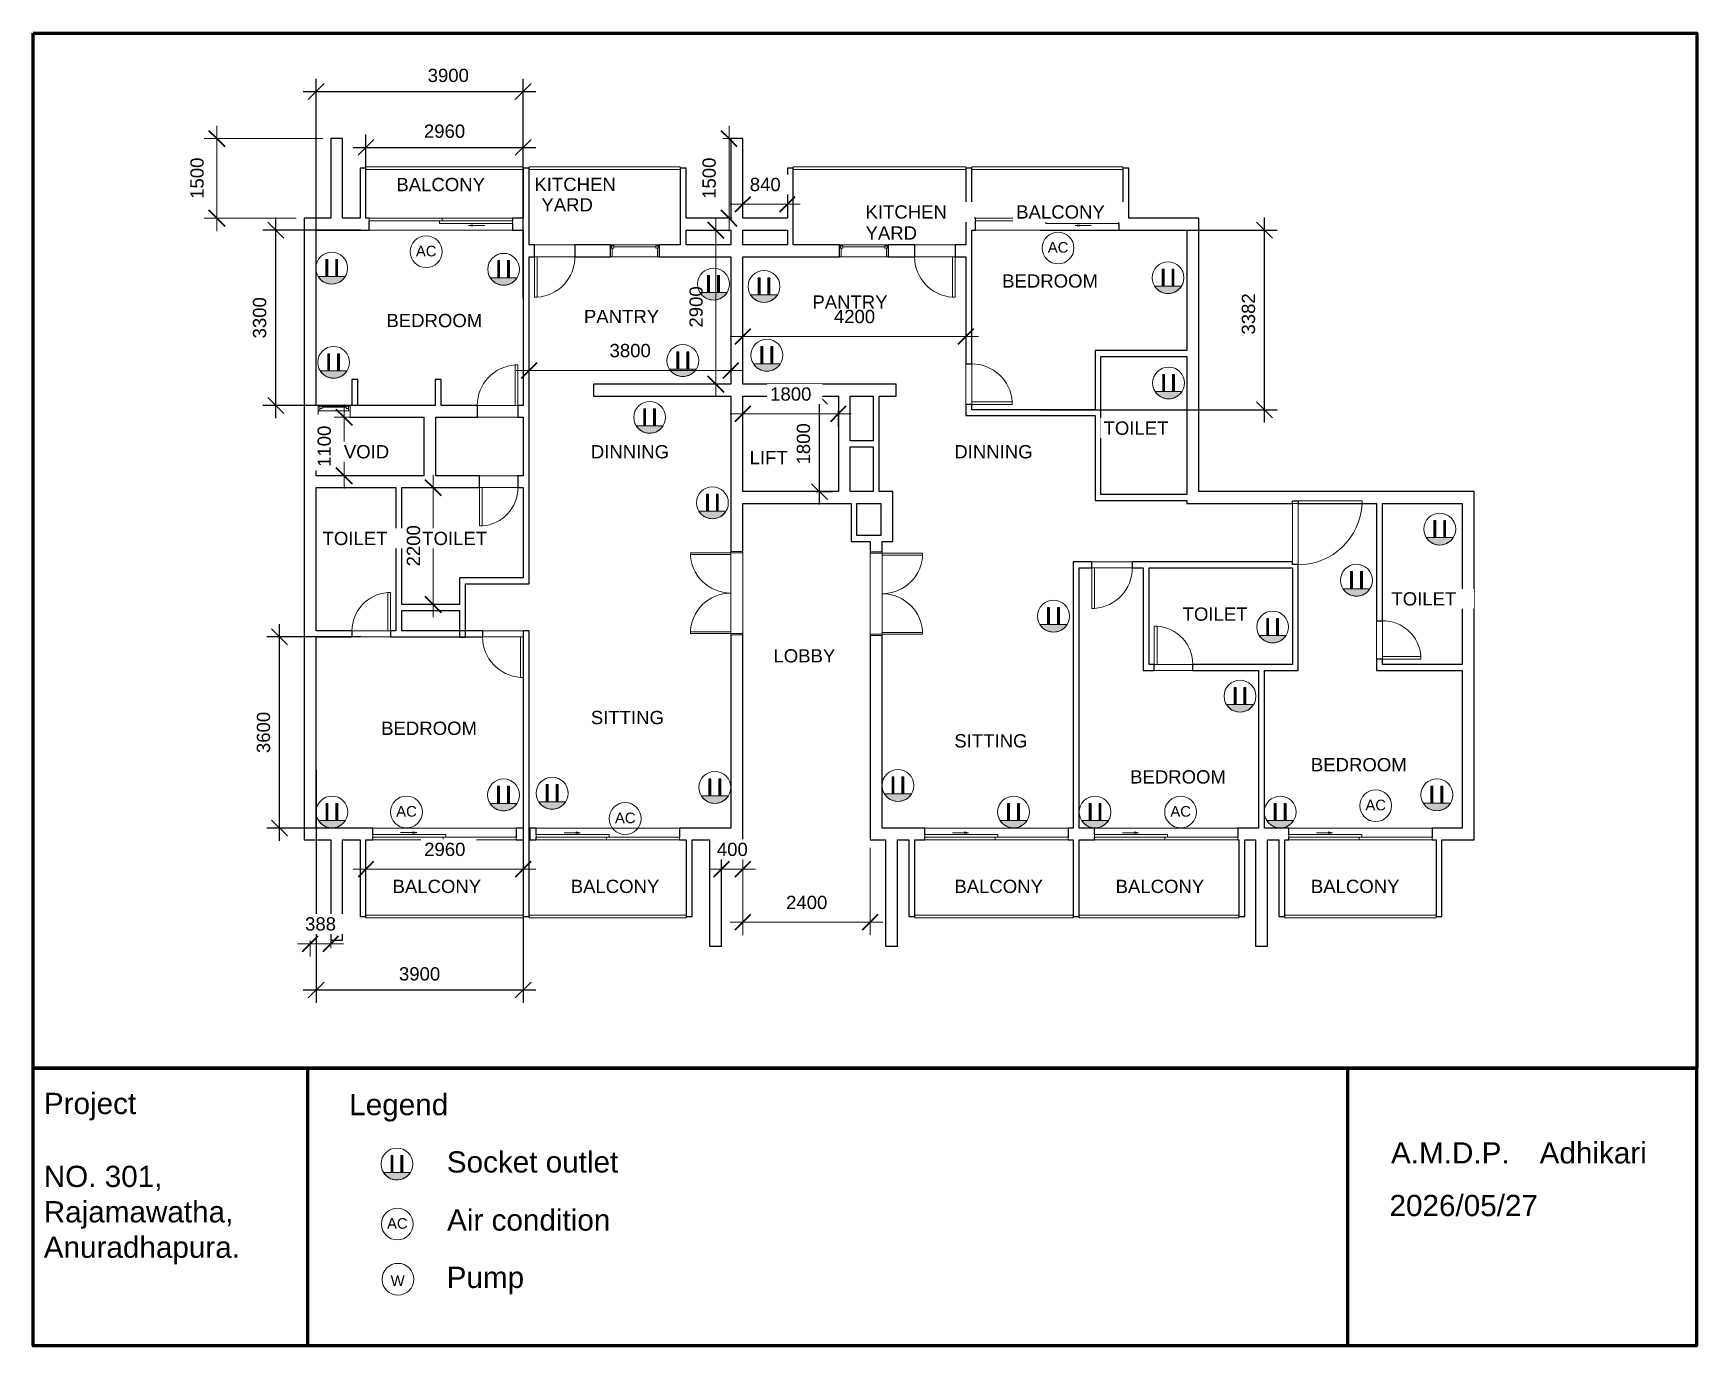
# Model space of a CAD drawing. Header units: millimetres. Extents: x -22520 to 8813, y -30520 to -5795.
import ezdxf

# ---------------------------------------------------------------- set-up
doc = ezdxf.new("R2010")
doc.units = ezdxf.units.MM
for name, color, linetype, lineweight in [('A-ANNO-DIMS', 120, 'Continuous', 9), ('A-ANNO-DIMS-100', 211, 'Continuous', 9), ('A-DETL-GENF', 92, 'Continuous', 9), ('A-DOOR', 11, 'Continuous', 9), ('A-DOOR-FRAM', 31, 'Continuous', 18), ('A-FLOR-HRAL', 11, 'Continuous', 9), ('A-GLAZ', 151, 'Continuous', 9), ('A-WALL', 113, 'Continuous', 9), ('G-ANNO-TEXT', 231, 'Continuous', 9), ('power', 7, 'Continuous', 9)]:
    doc.layers.add(name, color=color, linetype=linetype, lineweight=lineweight)
doc.layers.get('0').off()
doc.styles.add('Arial', font='arial.ttf', dxfattribs={"height": 450})
doc.styles.add('Arial_1', font='arial.ttf', dxfattribs={"height": 250})
doc.dimstyles.new('Diagonal_-_2_5mm_Arial', dxfattribs={"dimscale": 304.8, "dimtxt": 255.06485, "dimasz": 0.984252, "dimexe": 0.787402, "dimexo": 0.492126, "dimgap": 0.574147, "dimtad": 1, "dimdec": 0, "dimzin": 0, "dimdsep": 46, "dimtxsty": 'Arial_1', "dimblk1": 'OBLIQUE', "dimblk2": 'OBLIQUE', "dimsah": 1, "dimcen": 0.09, "dimdle": 0.787402, "dimazin": 0, "dimtfac": 1, "dimtdec": 4, "dimtix": 1, "dimtmove": 0, "dimatfit": 3, "dimfxl": 1, "dimtvp": 1, "dimtfill": 1, "dimtolj": 1, "dimtzin": 0, "dimarcsym": 2})

msp = doc.modelspace()

# ---------------------------------------------------------------- texts
at = {"layer": 'G-ANNO-TEXT', "color": 7, "char_height": 250, "attachment_point": 1, "style": 'Arial_1', "bg_fill": 3, "box_fill_scale": 1.25, "bg_fill_color": 256, "bg_fill_true_color": 13158600, "bg_fill_transparency": 0}
for s, insert, width in [('DINNING', (-12017.9, -13553.2), 1787.763), ('DINNING', (-5170.8, -13553.2), 1787.763), ('LOBBY', (-8577.7, -17398.7), 1402.953), ('BEDROOM', (-15966.6, -18763.1), 2172.573), ('SITTING', (-12017.9, -18560), 1683.544), ('SITTING', (-5170.8, -18999.4), 1683.544), ('BEDROOM', (1545.4, -19448.6), 2172.573), ('BEDROOM', (-1859.9, -19678.6), 2172.573), ('BALCONY', (-5170.8, -21741.2), 2012.236), ('BALCONY', (-2133.1, -21741.2), 2012.236), ('BALCONY', (1545.4, -21741.2), 2012.236)]:
    msp.add_mtext(s, dxfattribs=dict(at, insert=insert, width=width))
at = {"layer": 'power', "attachment_point": 1, "style": 'Arial'}
for s, width, insert, char_height in [('AC', 765.232, (-1101.8, -20353.7), 200), ('AC', 765.232, (2572.6, -20233.8), 200), ('AC', 765.232, (-11563.5, -20476.6), 200), ('Project', 5701.069, (-22319.7, -25755.7), 400), ('Legend{\\fTimes New Roman|b0|i0|c0|p18;\\C250;\\c2039583; }', 5701.069, (-16568.5, -25776.6), 400), ('Socket outlet{\\fTimes New Roman|b0|i0|c0|p18;\\C250;\\c2039583; }', 5701.069, (-14731, -26857.8), 400), ('\\pxi-3,l4,t4;A.M.D.P.^IAdhikari', 5701.069, (2654, -26686.5), 400), ('NO. 301,^JRajamawatha,^JAnuradhapura.', 5701.069, (-22322.5, -27129.9), 400), ('2026/05/27', 5701.069, (3025.8, -27678), 400), ('AC', 765.232, (-15856.3, -28115.7), 200), ('Air condition{\\fTimes New Roman|b0|i0|c0|p18;\\C250;\\c2039583; }', 5701.069, (-14725.3, -27951.6), 400), ('Pump', 5701.069, (-14733.5, -29031.7), 400), ('W', 765.232, (-15788.3, -29196.3), 200)]:
    msp.add_mtext_dynamic_manual_height_columns(s, width=width, gutter_width=1, heights=[0], dxfattribs=dict(at, insert=insert, char_height=char_height))

# ---------------------------------------------------------------- blocks, each defined once
blk = doc.blocks.new('M_Single-Flush - D 2-396204-Third floor')
at = {"layer": 'A-DOOR', "lineweight": 18}
for p, q in [((330, 112), (330, 874)), ((381, 874), (330, 874)), ((381, 112), (381, 874)), ((381, 112), (330, 112))]:
    blk.add_line(p, q, dxfattribs=at)
at = {"layer": 'A-DOOR'}
blk.add_arc((381, 112), 764, 93.8291, 180, dxfattribs=at)
blk = doc.blocks.new('M_Single-Flush - D 2-394276-Third floor')
at = {"layer": 'A-DOOR', "lineweight": 18}
for p, q in [((330, -56), (330, -818)), ((381, -56), (330, -56)), ((381, -56), (381, -818)), ((381, -818), (330, -818))]:
    blk.add_line(p, q, dxfattribs=at)
at = {"layer": 'A-DOOR'}
blk.add_arc((381, -56), 764, 180, 266.1709, dxfattribs=at)
blk = doc.blocks.new('M_Single-Flush - D 2-406113-Third floor')
at = {"layer": 'A-DOOR', "lineweight": 18}
for p, q in [((330, 56), (330, 818)), ((381, 818), (330, 818)), ((381, 56), (381, 818)), ((381, 56), (330, 56))]:
    blk.add_line(p, q, dxfattribs=at)
at = {"layer": 'A-DOOR'}
blk.add_arc((381, 56), 764, 93.8291, 180, dxfattribs=at)
blk = doc.blocks.new('M_Single-Flush - D 3-406424-Third floor')
at = {"layer": 'A-DOOR', "lineweight": 18}
for p, q in [((310, 112), (310, 834)), ((361, 834), (310, 834)), ((361, 112), (361, 834)), ((361, 112), (310, 112))]:
    blk.add_line(p, q, dxfattribs=at)
at = {"layer": 'A-DOOR'}
blk.add_arc((361, 112), 724, 94.0411, 180, dxfattribs=at)
blk = doc.blocks.new('M_Single-Flush - D 3-394396-Third floor')
at = {"layer": 'A-DOOR', "lineweight": 18}
for p, q in [((310, 56), (310, 778)), ((361, 778), (310, 778)), ((361, 56), (361, 778)), ((361, 56), (310, 56))]:
    blk.add_line(p, q, dxfattribs=at)
at = {"layer": 'A-DOOR'}
blk.add_arc((361, 56), 724, 94.0411, 180, dxfattribs=at)
blk = doc.blocks.new('M_Single-Flush - D 3-406722-Third floor')
at = {"layer": 'A-DOOR', "lineweight": 18}
for p, q in [((310, -56), (310, -778)), ((361, -56), (310, -56)), ((361, -56), (361, -778)), ((361, -778), (310, -778))]:
    blk.add_line(p, q, dxfattribs=at)
at = {"layer": 'A-DOOR'}
blk.add_arc((361, -56), 724, 180, 265.9589, dxfattribs=at)
blk = doc.blocks.new('M_Single-Flush - D 4-407057-Third floor')
at = {"layer": 'A-DOOR', "lineweight": 18}
for p, q in [((330, 112), (330, 874)), ((381, 874), (330, 874)), ((381, 112), (381, 874)), ((381, 112), (330, 112))]:
    blk.add_line(p, q, dxfattribs=at)
at = {"layer": 'A-DOOR'}
blk.add_arc((381, 112), 764, 93.8291, 180, dxfattribs=at)
blk = doc.blocks.new('M_Single-Flush - D 4-407182-Third floor')
at = {"layer": 'A-DOOR', "lineweight": 18}
for p, q in [((330, -112), (330, -874)), ((381, -112), (330, -112)), ((381, -112), (381, -874)), ((381, -874), (330, -874))]:
    blk.add_line(p, q, dxfattribs=at)
at = {"layer": 'A-DOOR'}
blk.add_arc((381, -112), 764, 180, 266.1709, dxfattribs=at)
blk = doc.blocks.new('M_Single-Flush - D 4-407275-Third floor')
at = {"layer": 'A-DOOR', "lineweight": 18}
for p, q in [((330, 56), (330, 818)), ((381, 818), (330, 818)), ((381, 56), (381, 818)), ((381, 56), (330, 56))]:
    blk.add_line(p, q, dxfattribs=at)
at = {"layer": 'A-DOOR'}
blk.add_arc((381, 56), 764, 93.8291, 180, dxfattribs=at)
blk = doc.blocks.new('M_Single-Flush - D 1a-407573-Third floor')
at = {"layer": 'A-DOOR', "lineweight": 18}
for p, q in [((549, -56), (549, -1257)), ((600, -56), (549, -56)), ((600, -56), (600, -1257)), ((600, -1257), (549, -1257))]:
    blk.add_line(p, q, dxfattribs=at)
at = {"layer": 'A-DOOR'}
blk.add_arc((600, -56), 1202, 180, 267.5676, dxfattribs=at)
blk = doc.blocks.new('Door-Exterior-Double-Full Glass-Wood_Clad - 60_ x 80_-393961-Third floor')
at = {"layer": 'A-DOOR', "lineweight": 18}
for p, q in [((-762, 109), (-762, 871)), ((-762, 871), (-727, 871)), ((-727, 871), (-727, 109)), ((762, 871), (727, 871)), ((727, 871), (727, 109)), ((762, 109), (762, 871))]:
    blk.add_line(p, q, dxfattribs=at)
at = {"layer": 'A-DOOR'}
for centre, start, end in [((-762, 109), 360, 90), ((762, 109), 90, 180)]:
    blk.add_arc(centre, 762, start, end, dxfattribs=at)
at = {"layer": 'A-DOOR-FRAM'}
for p, q in [((-762, 109), (-787, 109)), ((-787, 109), (-787, -116)), ((-762, -116), (-762, 109)), ((762, 109), (762, -116)), ((787, 109), (762, 109)), ((787, -116), (787, 109)), ((-787, -116), (-762, -116)), ((762, -116), (787, -116))]:
    blk.add_line(p, q, dxfattribs=at)
blk = doc.blocks.new('M_Window-Double-Hung - 600 x 1100mm-399633-Third floor')
at = {"layer": 'A-GLAZ', "lineweight": 18}
for p, q in [((-300, 112.5), (-300, -112.5)), ((-300, 99.8), (-223.8, 99.8)), ((-300, 10.9), (-268.25, 10.9)), ((-268.25, 99.8), (-268.25, 10.9)), ((-268.25, 55.35), (-223.8, 55.35)), ((-223.8, 99.8), (-223.8, 55.35)), ((-223.8, 77.575), (223.8, 77.575)), ((223.8, 99.8), (300, 99.8)), ((223.8, 99.8), (223.8, 55.35)), ((268.25, 55.35), (223.8, 55.35)), ((268.25, 99.8), (268.25, 10.9)), ((268.25, 10.9), (300, 10.9)), ((300, -112.5), (300, 112.5))]:
    blk.add_line(p, q, dxfattribs=at)
at = {"layer": 'A-GLAZ'}
for p, q in [((300, 112.5), (-300, 112.5)), ((-268.25, 10.9), (268.25, 10.9)), ((-223.8, 99.8), (223.8, 99.8)), ((-300, -112.5), (300, -112.5))]:
    blk.add_line(p, q, dxfattribs=at)
blk = doc.blocks.new('Door-Double-Sliding - 68_ x 82_-408782-Third floor')
at = {"layer": 'A-DETL-GENF'}
blk.add_hatch(color=256, dxfattribs=at).paths.add_polyline_path([(599, 88), (599, 115), (523, 102)])
for p, q in [((599, 115), (523, 102)), ((827, 102), (523, 102)), ((523, 102), (599, 88)), ((599, 88), (599, 115))]:
    blk.add_line(p, q, dxfattribs=at)
at = {"layer": 'A-DOOR', "lineweight": 18}
for p, q in [((25, 239), (-1350, 239)), ((-1350, 239), (-1350, 189)), ((-1350, 189), (25, 189)), ((1350, 189), (-25, 189)), ((-25, 189), (-25, 138)), ((-25, 138), (1350, 138)), ((25, 189), (25, 239)), ((1350, 138), (1350, 189))]:
    blk.add_line(p, q, dxfattribs=at)
blk = doc.blocks.new('M_Fixed - 0915 x 1220mm-408932-Third floor')
at = {"layer": 'A-GLAZ', "lineweight": 18}
for p, q in [((-457.5, 125.5), (-438.5, 125.5)), ((-438.5, 125.5), (-438.5, 62.5)), ((-438.5, 106.5), (-394.5, 106.5)), ((-438.5, 62.5), (-394.5, 62.5)), ((-425.5, 62.5), (-425.5, -99.5)), ((-394.5, 106.5), (-394.5, 62.5)), ((-394.5, 84.5), (394.5, 84.5)), ((394.5, 106.5), (394.5, 62.5)), ((438.5, 106.5), (394.5, 106.5)), ((394.5, 62.5), (438.5, 62.5)), ((425.5, 62.5), (425.5, -99.5)), ((438.5, 125.5), (438.5, 62.5)), ((456.4, 125.5), (438.5, 125.5)), ((-457.5, -99.5), (-425.5, -99.5)), ((457.5, -99.5), (425.5, -99.5))]:
    blk.add_line(p, q, dxfattribs=at)
blk = doc.blocks.new('Top Rail Type - Top Rail_Internal_-412423-Third floor')
at = {"layer": 'A-FLOR-HRAL'}
for p, q in [((-16253, -8336), (-16253, -8311)), ((-16253, -8311), (-13293, -8311)), ((-13293, -8361), (-16253, -8361)), ((-13293, -8311), (-13293, -8336))]:
    blk.add_line(p, q, dxfattribs=at)
blk = doc.blocks.new('Top Rail Type - Top Rail_Internal_-V1-Third floor')
at = {"layer": 'A-FLOR-HRAL'}
for p, q in [((-16253, -8311), (-16253, -8336)), ((-16253, -8311), (-13293, -8311)), ((-16253, -8361), (-13293, -8361)), ((-13293, -8311), (-13293, -8336))]:
    blk.add_line(p, q, dxfattribs=at)
blk = doc.blocks.new('Top Rail Type - Top Rail_Internal_-412441-Third floor')
at = {"layer": 'A-FLOR-HRAL'}
for p, q in [((-13181, -8336), (-13181, -8311)), ((-13181, -8311), (-10333, -8311)), ((-10333, -8361), (-13181, -8361)), ((-10333, -8311), (-10333, -8336))]:
    blk.add_line(p, q, dxfattribs=at)
blk = doc.blocks.new('Top Rail Type - Top Rail_Internal_-V2-Third floor')
at = {"layer": 'A-FLOR-HRAL'}
for p, q in [((-13181, -8311), (-13181, -8336)), ((-13181, -8311), (-10333, -8311)), ((-13181, -8361), (-10333, -8361)), ((-10333, -8311), (-10333, -8336))]:
    blk.add_line(p, q, dxfattribs=at)
blk = doc.blocks.new('Top Rail Type - Top Rail_Internal_-412459-Third floor')
at = {"layer": 'A-FLOR-HRAL'}
for p, q in [((-8204, -8336), (-8204, -8311)), ((-8204, -8311), (-4956, -8311)), ((-4956, -8361), (-8204, -8361)), ((-4956, -8311), (-4956, -8336))]:
    blk.add_line(p, q, dxfattribs=at)
blk = doc.blocks.new('Top Rail Type - Top Rail_Internal_-V3-Third floor')
at = {"layer": 'A-FLOR-HRAL'}
for p, q in [((-8204, -8311), (-8204, -8336)), ((-8204, -8311), (-4956, -8311)), ((-8204, -8361), (-4956, -8361)), ((-4956, -8311), (-4956, -8336))]:
    blk.add_line(p, q, dxfattribs=at)
blk = doc.blocks.new('Top Rail Type - Top Rail_Internal_-412477-Third floor')
at = {"layer": 'A-FLOR-HRAL'}
for p, q in [((-4844, -8336), (-4844, -8311)), ((-4844, -8311), (-1996, -8311)), ((-1996, -8361), (-4844, -8361)), ((-1996, -8311), (-1996, -8336))]:
    blk.add_line(p, q, dxfattribs=at)
blk = doc.blocks.new('Top Rail Type - Top Rail_Internal_-V4-Third floor')
at = {"layer": 'A-FLOR-HRAL'}
for p, q in [((-4844, -8311), (-4844, -8336)), ((-4844, -8311), (-1996, -8311)), ((-4844, -8361), (-1996, -8361)), ((-1996, -8311), (-1996, -8336))]:
    blk.add_line(p, q, dxfattribs=at)
blk = doc.blocks.new('Top Rail Type - Top Rail_Internal_-412495-Third floor')
at = {"layer": 'A-FLOR-HRAL'}
for p, q in [((1054, -22411), (3902, -22411)), ((1054, -22461), (1054, -22436)), ((3902, -22461), (1054, -22461)), ((3902, -22436), (3902, -22461))]:
    blk.add_line(p, q, dxfattribs=at)
blk = doc.blocks.new('Top Rail Type - Top Rail_Internal_-V5-Third floor')
at = {"layer": 'A-FLOR-HRAL'}
for p, q in [((1054, -22411), (3902, -22411)), ((1054, -22436), (1054, -22461)), ((1054, -22461), (3902, -22461)), ((3902, -22436), (3902, -22461))]:
    blk.add_line(p, q, dxfattribs=at)
blk = doc.blocks.new('Top Rail Type - Top Rail_Internal_-412513-Third floor')
at = {"layer": 'A-FLOR-HRAL'}
for p, q in [((-2819, -22411), (189, -22411)), ((-2819, -22461), (-2819, -22436)), ((189, -22461), (-2819, -22461)), ((189, -22436), (189, -22461))]:
    blk.add_line(p, q, dxfattribs=at)
blk = doc.blocks.new('Top Rail Type - Top Rail_Internal_-V6-Third floor')
at = {"layer": 'A-FLOR-HRAL'}
for p, q in [((189, -22411), (-2819, -22411)), ((-2819, -22461), (-2819, -22436)), ((189, -22461), (-2819, -22461)), ((189, -22461), (189, -22436))]:
    blk.add_line(p, q, dxfattribs=at)
blk = doc.blocks.new('Top Rail Type - Top Rail_Internal_-412531-Third floor')
at = {"layer": 'A-FLOR-HRAL'}
for p, q in [((-5914, -22411), (-2931, -22411)), ((-5914, -22461), (-5914, -22436)), ((-2931, -22461), (-5914, -22461)), ((-2931, -22436), (-2931, -22461))]:
    blk.add_line(p, q, dxfattribs=at)
blk = doc.blocks.new('Top Rail Type - Top Rail_Internal_-V7-Third floor')
at = {"layer": 'A-FLOR-HRAL'}
for p, q in [((-5914, -22411), (-2931, -22411)), ((-5914, -22436), (-5914, -22461)), ((-5914, -22461), (-2931, -22461)), ((-2931, -22436), (-2931, -22461))]:
    blk.add_line(p, q, dxfattribs=at)
blk = doc.blocks.new('Top Rail Type - Top Rail_Internal_-412549-Third floor')
at = {"layer": 'A-FLOR-HRAL'}
for p, q in [((-16253, -22411), (-13293, -22411)), ((-16253, -22461), (-16253, -22436)), ((-13293, -22461), (-16253, -22461)), ((-13293, -22436), (-13293, -22461))]:
    blk.add_line(p, q, dxfattribs=at)
blk = doc.blocks.new('Top Rail Type - Top Rail_Internal_-V8-Third floor')
at = {"layer": 'A-FLOR-HRAL'}
for p, q in [((-16253, -22411), (-13293, -22411)), ((-16253, -22436), (-16253, -22461)), ((-16253, -22461), (-13293, -22461)), ((-13293, -22436), (-13293, -22461))]:
    blk.add_line(p, q, dxfattribs=at)
blk = doc.blocks.new('Top Rail Type - Top Rail_Internal_-412567-Third floor')
at = {"layer": 'A-FLOR-HRAL'}
for p, q in [((-13181, -22411), (-10221, -22411)), ((-13181, -22461), (-13181, -22436)), ((-10221, -22461), (-13181, -22461)), ((-10221, -22436), (-10221, -22461))]:
    blk.add_line(p, q, dxfattribs=at)
blk = doc.blocks.new('Top Rail Type - Top Rail_Internal_-V9-Third floor')
at = {"layer": 'A-FLOR-HRAL'}
for p, q in [((-13181, -22411), (-10221, -22411)), ((-13181, -22436), (-13181, -22461)), ((-13181, -22461), (-10221, -22461)), ((-10221, -22436), (-10221, -22461))]:
    blk.add_line(p, q, dxfattribs=at)
blk = doc.blocks.new('_Oblique')
at = {"color": 0, "linetype": 'ByBlock', "lineweight": -2}
blk.add_line((-0.5, -0.5), (0.5, 0.5), dxfattribs=at)
blk = doc.blocks.new('DIMBLOCK1-Third floor')
at = {"layer": 'A-ANNO-DIMS', "color": 0, "lineweight": -2, "transparency": 16777216}
for p, q in [((-17433, -6892), (-13053, -6892)), ((-17193, -10785), (-17193, -6652)), ((-13293, -10785), (-13293, -6652))]:
    blk.add_line(p, q, dxfattribs=at)
at = {"layer": 'Defpoints', "color": 0, "transparency": 16777216}
for p in [(-13293, -6892), (-17193, -10935), (-13293, -10935)]:
    blk.add_point(p, dxfattribs=at)
at = {"layer": 'A-ANNO-DIMS', "color": 0, "lineweight": -2, "transparency": 16777216, "xscale": 299.9999999999999, "yscale": 299.9999999999999, "zscale": 299.9999999999999, "rotation": 180}
blk.add_blockref('_Oblique', (-17193, -6892), dxfattribs=at)
at = {"layer": 'A-ANNO-DIMS', "color": 0, "lineweight": -2, "transparency": 16777216, "xscale": 299.9999999999999, "yscale": 299.9999999999999, "zscale": 299.9999999999999}
blk.add_blockref('_Oblique', (-13293, -6892), dxfattribs=at)
at = {"layer": 'A-ANNO-DIMS', "color": 0, "transparency": 16777216, "insert": (-14703, -6590), "char_height": 250, "width": 922.94, "attachment_point": 5, "style": 'Arial_1', "bg_fill": 3, "box_fill_scale": 1.1, "bg_fill_color": 256, "bg_fill_true_color": 13158600, "bg_fill_transparency": 0}
blk.add_mtext('\\A1;3900', dxfattribs=at)
blk = doc.blocks.new('DIMBLOCK2-Third floor')
at = {"layer": 'A-ANNO-DIMS-100', "transparency": 16777216}
for p, q in [((-19061, -7780), (-19301, -7780)), ((-19061, -7540), (-19061, -9520)), ((-19061, -7780), (-17068, -7780)), ((-19061, -9280), (-19301, -9280)), ((-19061, -9280), (-17568, -9280))]:
    blk.add_line(p, q, dxfattribs=at)
at = {"layer": 'A-ANNO-DIMS-100', "lineweight": 35, "transparency": 16777216}
for p, q in [((-19061, -7780), (-19211, -7630)), ((-19061, -7780), (-18911, -7930)), ((-19061, -9280), (-19211, -9130)), ((-19061, -9280), (-18911, -9430))]:
    blk.add_line(p, q, dxfattribs=at)
at = {"layer": 'A-ANNO-DIMS-100', "color": 0, "transparency": 16777216, "insert": (-19561, -8914), "char_height": 250, "width": 922.94, "attachment_point": 1, "rotation": 90, "line_spacing_factor": 0.941778, "style": 'Arial_1', "bg_fill": 3, "box_fill_scale": 1.25, "bg_fill_color": 256, "bg_fill_true_color": 13158600, "bg_fill_transparency": 0}
blk.add_mtext('1500', dxfattribs=at)
blk = doc.blocks.new('DIMBLOCK3-Third floor')
at = {"layer": 'A-ANNO-DIMS', "color": 0, "lineweight": -2, "transparency": 16777216}
for p, q in [((-17953, -13045), (-17953, -9265)), ((-16347, -9505), (-18193, -9505)), ((-16347, -12805), (-18193, -12805))]:
    blk.add_line(p, q, dxfattribs=at)
at = {"layer": 'Defpoints', "color": 0, "transparency": 16777216}
for p in [(-17953, -9505), (-16197, -9505), (-16197, -12805)]:
    blk.add_point(p, dxfattribs=at)
at = {"layer": 'A-ANNO-DIMS', "color": 0, "lineweight": -2, "transparency": 16777216, "xscale": 299.9999999999999, "yscale": 299.9999999999999, "zscale": 299.9999999999999}
for p, rotation in [((-17953, -9505), 90), ((-17953, -12805), 270)]:
    blk.add_blockref('_Oblique', p, dxfattribs=dict(at, rotation=rotation))
at = {"layer": 'A-ANNO-DIMS', "color": 0, "transparency": 16777216, "insert": (-18256, -11155), "char_height": 250, "width": 922.94, "attachment_point": 5, "rotation": 90, "style": 'Arial_1', "bg_fill": 3, "box_fill_scale": 1.1, "bg_fill_color": 256, "bg_fill_true_color": 13158600, "bg_fill_transparency": 0}
blk.add_mtext('\\A1;3300', dxfattribs=at)
blk = doc.blocks.new('DIMBLOCK4-Third floor')
at = {"layer": 'A-ANNO-DIMS-100', "transparency": 16777216}
for p, q in [((-16666, -14370), (-16666, -12790)), ((-16666, -13030), (-16728, -13030)), ((-16666, -13030), (-16426, -13030)), ((-16666, -14130), (-16728, -14130)), ((-16666, -14130), (-16426, -14130))]:
    blk.add_line(p, q, dxfattribs=at)
at = {"layer": 'A-ANNO-DIMS-100', "lineweight": 35, "transparency": 16777216}
for p, q in [((-16666, -13030), (-16816, -12880)), ((-16666, -13030), (-16516, -13180)), ((-16666, -14130), (-16816, -13980)), ((-16666, -14130), (-16516, -14280))]:
    blk.add_line(p, q, dxfattribs=at)
at = {"layer": 'A-ANNO-DIMS-100', "color": 0, "transparency": 16777216, "insert": (-17165, -13964), "char_height": 250, "width": 922.94, "attachment_point": 1, "rotation": 90, "line_spacing_factor": 0.941778, "style": 'Arial_1', "bg_fill": 3, "box_fill_scale": 1.25, "bg_fill_color": 256, "bg_fill_true_color": 13158600, "bg_fill_transparency": 0}
blk.add_mtext('1100', dxfattribs=at)
blk = doc.blocks.new('DIMBLOCK5-Third floor')
at = {"layer": 'A-ANNO-DIMS-100', "lineweight": 35, "transparency": 16777216}
for p, q in [((-14985, -14355), (-15135, -14205)), ((-14985, -14355), (-14835, -14505)), ((-14985, -16555), (-15135, -16405)), ((-14985, -16555), (-14835, -16705))]:
    blk.add_line(p, q, dxfattribs=at)
at = {"layer": 'A-ANNO-DIMS-100', "transparency": 16777216}
for p, q in [((-14985, -14355), (-15047, -14355)), ((-14985, -16795), (-14985, -14115)), ((-14985, -14355), (-14745, -14355)), ((-14985, -16555), (-15047, -16555)), ((-14985, -16555), (-14745, -16555))]:
    blk.add_line(p, q, dxfattribs=at)
at = {"layer": 'A-ANNO-DIMS-100', "color": 0, "transparency": 16777216, "insert": (-15484, -15839), "char_height": 250, "width": 922.94, "attachment_point": 1, "rotation": 90, "line_spacing_factor": 0.941778, "style": 'Arial_1', "bg_fill": 3, "box_fill_scale": 1.25, "bg_fill_color": 256, "bg_fill_true_color": 13158600, "bg_fill_transparency": 0}
blk.add_mtext('2200', dxfattribs=at)
blk = doc.blocks.new('DIMBLOCK6-Third floor')
at = {"layer": 'A-ANNO-DIMS', "color": 0, "lineweight": -2, "transparency": 16777216}
for p, q in [((-17193, -19669), (-17193, -24058)), ((-13293, -19669), (-13293, -24058)), ((-17433, -23818), (-13053, -23818))]:
    blk.add_line(p, q, dxfattribs=at)
at = {"layer": 'Defpoints', "color": 0, "transparency": 16777216}
for p in [(-17193, -19519), (-13293, -19519), (-13293, -23818)]:
    blk.add_point(p, dxfattribs=at)
at = {"layer": 'A-ANNO-DIMS', "color": 0, "lineweight": -2, "transparency": 16777216, "xscale": 299.9999999999999, "yscale": 299.9999999999999, "zscale": 299.9999999999999, "rotation": 180}
blk.add_blockref('_Oblique', (-17193, -23818), dxfattribs=at)
at = {"layer": 'A-ANNO-DIMS', "color": 0, "lineweight": -2, "transparency": 16777216, "xscale": 299.9999999999999, "yscale": 299.9999999999999, "zscale": 299.9999999999999}
blk.add_blockref('_Oblique', (-13293, -23818), dxfattribs=at)
at = {"layer": 'A-ANNO-DIMS', "color": 0, "transparency": 16777216, "insert": (-15243, -23516), "char_height": 250, "width": 922.94, "attachment_point": 5, "style": 'Arial_1', "bg_fill": 3, "box_fill_scale": 1.1, "bg_fill_color": 256, "bg_fill_true_color": 13158600, "bg_fill_transparency": 0}
blk.add_mtext('\\A1;3900', dxfattribs=at)
blk = doc.blocks.new('DIMBLOCK7-Third floor')
at = {"layer": 'A-ANNO-DIMS', "color": 0, "lineweight": -2, "transparency": 16777216}
for p, q in [((-16347, -17167), (-18121, -17167)), ((-17881, -21007), (-17881, -16927)), ((-16347, -20767), (-18121, -20767))]:
    blk.add_line(p, q, dxfattribs=at)
at = {"layer": 'Defpoints', "color": 0, "transparency": 16777216}
for p in [(-17881, -17167), (-16197, -17167), (-16197, -20767)]:
    blk.add_point(p, dxfattribs=at)
at = {"layer": 'A-ANNO-DIMS', "color": 0, "lineweight": -2, "transparency": 16777216, "xscale": 299.9999999999999, "yscale": 299.9999999999999, "zscale": 299.9999999999999}
for p, rotation in [((-17881, -17167), 90), ((-17881, -20767), 270)]:
    blk.add_blockref('_Oblique', p, dxfattribs=dict(at, rotation=rotation))
at = {"layer": 'A-ANNO-DIMS', "color": 0, "transparency": 16777216, "insert": (-18183, -18967), "char_height": 250, "width": 922.94, "attachment_point": 5, "rotation": 90, "style": 'Arial_1', "bg_fill": 3, "box_fill_scale": 1.1, "bg_fill_color": 256, "bg_fill_true_color": 13158600, "bg_fill_transparency": 0}
blk.add_mtext('\\A1;3600', dxfattribs=at)
blk = doc.blocks.new('DIMBLOCK8-Third floor')
at = {"layer": 'A-ANNO-DIMS-100', "lineweight": 35, "transparency": 16777216}
for p, q in [((-17305, -22948), (-17155, -22798)), ((-16918, -22948), (-16768, -22798)), ((-17305, -22948), (-17455, -23098)), ((-16918, -22948), (-17068, -23098))]:
    blk.add_line(p, q, dxfattribs=at)
at = {"layer": 'A-ANNO-DIMS-100', "transparency": 16777216}
for p, q in [((-16918, -22948), (-16918, -22708)), ((-17545, -22948), (-16678, -22948)), ((-17305, -22948), (-17305, -22886)), ((-17305, -22948), (-17305, -23188)), ((-16918, -22948), (-16918, -23029))]:
    blk.add_line(p, q, dxfattribs=at)
at = {"layer": 'A-ANNO-DIMS-100', "color": 0, "transparency": 16777216, "insert": (-17400, -22448), "char_height": 250, "width": 692.21, "attachment_point": 1, "line_spacing_factor": 0.941778, "style": 'Arial_1', "bg_fill": 3, "box_fill_scale": 1.25, "bg_fill_color": 256, "bg_fill_true_color": 13158600, "bg_fill_transparency": 0}
blk.add_mtext('388', dxfattribs=at)
blk = doc.blocks.new('DIMBLOCK9-Third floor')
at = {"layer": 'A-ANNO-DIMS', "color": 0, "lineweight": -2, "transparency": 16777216}
for p, q in [((-16253, -8483), (-16253, -7704)), ((-13293, -8483), (-13293, -7704)), ((-16493, -7944), (-13053, -7944))]:
    blk.add_line(p, q, dxfattribs=at)
at = {"layer": 'Defpoints', "color": 0, "transparency": 16777216}
for p in [(-13293, -7944), (-16253, -8633), (-13293, -8633)]:
    blk.add_point(p, dxfattribs=at)
at = {"layer": 'A-ANNO-DIMS', "color": 0, "lineweight": -2, "transparency": 16777216, "xscale": 299.9999999999999, "yscale": 299.9999999999999, "zscale": 299.9999999999999, "rotation": 180}
blk.add_blockref('_Oblique', (-16253, -7944), dxfattribs=at)
at = {"layer": 'A-ANNO-DIMS', "color": 0, "lineweight": -2, "transparency": 16777216, "xscale": 299.9999999999999, "yscale": 299.9999999999999, "zscale": 299.9999999999999}
blk.add_blockref('_Oblique', (-13293, -7944), dxfattribs=at)
at = {"layer": 'A-ANNO-DIMS', "color": 0, "transparency": 16777216, "insert": (-14773, -7641), "char_height": 250, "width": 922.94, "attachment_point": 5, "style": 'Arial_1', "bg_fill": 3, "box_fill_scale": 1.1, "bg_fill_color": 256, "bg_fill_true_color": 13158600, "bg_fill_transparency": 0}
blk.add_mtext('\\A1;2960', dxfattribs=at)
blk = doc.blocks.new('DIMBLOCK10-Third floor')
at = {"layer": 'A-ANNO-DIMS-100', "lineweight": 35, "transparency": 16777216}
for p, q in [((-9415, -7780), (-9565, -7630)), ((-9415, -7780), (-9265, -7930)), ((-9415, -9280), (-9565, -9130)), ((-9415, -9280), (-9265, -9430))]:
    blk.add_line(p, q, dxfattribs=at)
at = {"layer": 'A-ANNO-DIMS-100', "transparency": 16777216}
for p, q in [((-9415, -7780), (-9531, -7780)), ((-9415, -7540), (-9415, -9520)), ((-9415, -7780), (-9175, -7780)), ((-9415, -9280), (-9655, -9280)), ((-9415, -9280), (-9353, -9280))]:
    blk.add_line(p, q, dxfattribs=at)
at = {"layer": 'A-ANNO-DIMS-100', "color": 0, "transparency": 16777216, "insert": (-9915, -8914), "char_height": 250, "width": 922.94, "attachment_point": 1, "rotation": 90, "line_spacing_factor": 0.941778, "style": 'Arial_1', "bg_fill": 3, "box_fill_scale": 1.25, "bg_fill_color": 256, "bg_fill_true_color": 13158600, "bg_fill_transparency": 0}
blk.add_mtext('1500', dxfattribs=at)
blk = doc.blocks.new('DIMBLOCK11-Third floor')
at = {"layer": 'A-ANNO-DIMS-100', "transparency": 16777216}
for p, q in [((-13421, -12147), (-9141, -12147)), ((-13181, -12147), (-13181, -12085)), ((-13181, -12147), (-13181, -12387)), ((-9381, -12147), (-9381, -12085)), ((-9381, -12147), (-9381, -12387))]:
    blk.add_line(p, q, dxfattribs=at)
at = {"layer": 'A-ANNO-DIMS-100', "lineweight": 35, "transparency": 16777216}
for p, q in [((-13181, -12147), (-13331, -12297)), ((-13181, -12147), (-13031, -11997)), ((-9381, -12147), (-9531, -12297)), ((-9381, -12147), (-9231, -11997))]:
    blk.add_line(p, q, dxfattribs=at)
at = {"layer": 'A-ANNO-DIMS-100', "color": 0, "transparency": 16777216, "insert": (-11665, -11647), "char_height": 250, "width": 922.94, "attachment_point": 1, "line_spacing_factor": 0.941778, "style": 'Arial_1', "bg_fill": 3, "box_fill_scale": 1.25, "bg_fill_color": 256, "bg_fill_true_color": 13158600, "bg_fill_transparency": 0}
blk.add_mtext('3800', dxfattribs=at)
blk = doc.blocks.new('DIMBLOCK12-Third floor')
at = {"layer": 'A-ANNO-DIMS-100', "lineweight": 35, "transparency": 16777216}
for p, q in [((-9661, -9505), (-9811, -9355)), ((-9661, -9505), (-9511, -9655)), ((-9661, -12405), (-9811, -12255)), ((-9661, -12405), (-9511, -12555))]:
    blk.add_line(p, q, dxfattribs=at)
at = {"layer": 'A-ANNO-DIMS-100', "transparency": 16777216}
for p, q in [((-9661, -12645), (-9661, -9265)), ((-9661, -9505), (-9723, -9505)), ((-9661, -9505), (-9421, -9505)), ((-9661, -12405), (-9723, -12405)), ((-9661, -12405), (-9421, -12405))]:
    blk.add_line(p, q, dxfattribs=at)
at = {"layer": 'A-ANNO-DIMS-100', "color": 0, "transparency": 16777216, "insert": (-10161, -11339), "char_height": 250, "width": 922.94, "attachment_point": 1, "rotation": 90, "line_spacing_factor": 0.941778, "style": 'Arial_1', "bg_fill": 3, "box_fill_scale": 1.25, "bg_fill_color": 256, "bg_fill_true_color": 13158600, "bg_fill_transparency": 0}
blk.add_mtext('2900', dxfattribs=at)
blk = doc.blocks.new('DIMBLOCK13-Third floor')
at = {"layer": 'A-ANNO-DIMS-100', "transparency": 16777216}
for p, q in [((-9396, -11505), (-4716, -11505)), ((-9156, -11505), (-9156, -11443)), ((-9156, -11505), (-9156, -11745)), ((-4956, -11505), (-4956, -11443)), ((-4956, -11505), (-4956, -11745))]:
    blk.add_line(p, q, dxfattribs=at)
at = {"layer": 'A-ANNO-DIMS-100', "lineweight": 35, "transparency": 16777216}
for p, q in [((-9156, -11505), (-9306, -11655)), ((-9156, -11505), (-9006, -11355)), ((-4956, -11505), (-5106, -11655)), ((-4956, -11505), (-4806, -11355))]:
    blk.add_line(p, q, dxfattribs=at)
at = {"layer": 'A-ANNO-DIMS-100', "color": 0, "transparency": 16777216, "insert": (-7440, -11006), "char_height": 250, "width": 922.94, "attachment_point": 1, "line_spacing_factor": 0.941778, "style": 'Arial_1', "bg_fill": 3, "box_fill_scale": 1.25, "bg_fill_color": 256, "bg_fill_true_color": 13158600, "bg_fill_transparency": 0}
blk.add_mtext('4200', dxfattribs=at)
blk = doc.blocks.new('DIMBLOCK14-Third floor')
at = {"layer": 'A-ANNO-DIMS-100', "transparency": 16777216}
for p, q in [((-9396, -9017), (-8076, -9017)), ((-9156, -9017), (-9156, -8955)), ((-9156, -9017), (-9156, -9257)), ((-8316, -9017), (-8316, -8955)), ((-8316, -9017), (-8316, -9257))]:
    blk.add_line(p, q, dxfattribs=at)
at = {"layer": 'A-ANNO-DIMS-100', "lineweight": 35, "transparency": 16777216}
for p, q in [((-9156, -9017), (-9306, -9167)), ((-9156, -9017), (-9006, -8867)), ((-8316, -9017), (-8466, -9167)), ((-8316, -9017), (-8166, -8867))]:
    blk.add_line(p, q, dxfattribs=at)
at = {"layer": 'A-ANNO-DIMS-100', "color": 0, "transparency": 16777216, "insert": (-9024, -8518), "char_height": 250, "width": 692.21, "attachment_point": 1, "line_spacing_factor": 0.941778, "style": 'Arial_1', "bg_fill": 3, "box_fill_scale": 1.25, "bg_fill_color": 256, "bg_fill_true_color": 13158600, "bg_fill_transparency": 0}
blk.add_mtext('840', dxfattribs=at)
blk = doc.blocks.new('DIMBLOCK15-Third floor')
at = {"layer": 'A-ANNO-DIMS', "color": 0, "lineweight": -2, "transparency": 16777216}
for p, q in [((-7710, -14670), (-7710, -12390)), ((-7772, -12630), (-7470, -12630)), ((-7772, -14430), (-7470, -14430))]:
    blk.add_line(p, q, dxfattribs=at)
at = {"layer": 'Defpoints', "color": 0, "transparency": 16777216}
for p in [(-7922, -12630), (-7710, -12630), (-7922, -14430)]:
    blk.add_point(p, dxfattribs=at)
at = {"layer": 'A-ANNO-DIMS', "color": 0, "lineweight": -2, "transparency": 16777216, "xscale": 299.9999999999999, "yscale": 299.9999999999999, "zscale": 299.9999999999999}
for p, rotation in [((-7710, -12630), 90), ((-7710, -14430), 270)]:
    blk.add_blockref('_Oblique', p, dxfattribs=dict(at, rotation=rotation))
at = {"layer": 'A-ANNO-DIMS', "color": 0, "transparency": 16777216, "insert": (-8012, -13530), "char_height": 250, "width": 922.94, "attachment_point": 5, "rotation": 90, "style": 'Arial_1', "bg_fill": 3, "box_fill_scale": 1.1, "bg_fill_color": 256, "bg_fill_true_color": 13158600, "bg_fill_transparency": 0}
blk.add_mtext('\\A1;1800', dxfattribs=at)
blk = doc.blocks.new('DIMBLOCK16-Third floor')
at = {"layer": 'A-ANNO-DIMS-100', "lineweight": 35, "transparency": 16777216}
for p, q in [((-9156, -12966), (-9006, -12816)), ((-7356, -12966), (-7206, -12816)), ((-9156, -12966), (-9306, -13116)), ((-7356, -12966), (-7506, -13116))]:
    blk.add_line(p, q, dxfattribs=at)
at = {"layer": 'A-ANNO-DIMS-100', "transparency": 16777216}
for p, q in [((-9396, -12966), (-7116, -12966)), ((-9156, -12966), (-9156, -12904)), ((-9156, -12966), (-9156, -13206)), ((-7356, -12966), (-7356, -12904)), ((-7356, -12966), (-7356, -13206))]:
    blk.add_line(p, q, dxfattribs=at)
at = {"layer": 'A-ANNO-DIMS-100', "color": 0, "transparency": 16777216, "insert": (-8640, -12466), "char_height": 250, "width": 922.94, "attachment_point": 1, "line_spacing_factor": 0.941778, "style": 'Arial_1', "bg_fill": 3, "box_fill_scale": 1.25, "bg_fill_color": 256, "bg_fill_true_color": 13158600, "bg_fill_transparency": 0}
blk.add_mtext('1800', dxfattribs=at)
blk = doc.blocks.new('DIMBLOCK17-Third floor')
at = {"layer": 'A-ANNO-DIMS-100', "transparency": 16777216}
for p, q in [((-16493, -21543), (-13053, -21543)), ((-16253, -21543), (-16253, -21481)), ((-16253, -21543), (-16253, -21783)), ((-13293, -21543), (-13293, -21481)), ((-13293, -21543), (-13293, -21783))]:
    blk.add_line(p, q, dxfattribs=at)
at = {"layer": 'A-ANNO-DIMS-100', "lineweight": 35, "transparency": 16777216}
for p, q in [((-16253, -21543), (-16403, -21693)), ((-16253, -21543), (-16103, -21393)), ((-13293, -21543), (-13443, -21693)), ((-13293, -21543), (-13143, -21393))]:
    blk.add_line(p, q, dxfattribs=at)
at = {"layer": 'A-ANNO-DIMS-100', "color": 0, "transparency": 16777216, "insert": (-15157, -21044), "char_height": 250, "width": 922.94, "attachment_point": 1, "line_spacing_factor": 0.941778, "style": 'Arial_1', "bg_fill": 3, "box_fill_scale": 1.25, "bg_fill_color": 256, "bg_fill_true_color": 13158600, "bg_fill_transparency": 0}
blk.add_mtext('2960', dxfattribs=at)
blk = doc.blocks.new('DIMBLOCK18-Third floor')
at = {"layer": 'A-ANNO-DIMS-100', "transparency": 16777216}
for p, q in [((-9156, -22543), (-9156, -21142)), ((-6756, -22543), (-6756, -21143)), ((-9396, -22543), (-6516, -22543)), ((-9156, -22543), (-9156, -22783)), ((-6756, -22543), (-6756, -22783))]:
    blk.add_line(p, q, dxfattribs=at)
at = {"layer": 'A-ANNO-DIMS-100', "lineweight": 35, "transparency": 16777216}
for p, q in [((-9156, -22543), (-9306, -22693)), ((-9156, -22543), (-9006, -22393)), ((-6756, -22543), (-6906, -22693)), ((-6756, -22543), (-6606, -22393))]:
    blk.add_line(p, q, dxfattribs=at)
at = {"layer": 'A-ANNO-DIMS-100', "color": 0, "transparency": 16777216, "insert": (-8340, -22044), "char_height": 250, "width": 922.94, "attachment_point": 1, "line_spacing_factor": 0.941778, "style": 'Arial_1', "bg_fill": 3, "box_fill_scale": 1.25, "bg_fill_color": 256, "bg_fill_true_color": 13158600, "bg_fill_transparency": 0}
blk.add_mtext('2400', dxfattribs=at)
blk = doc.blocks.new('DIMBLOCK19-Third floor')
at = {"layer": 'A-ANNO-DIMS-100', "transparency": 16777216}
for p, q in [((-9156, -21543), (-9156, -21142)), ((-9796, -21543), (-8916, -21543)), ((-9556, -21543), (-9556, -21481)), ((-9556, -21543), (-9556, -21783)), ((-9156, -21543), (-9156, -21783))]:
    blk.add_line(p, q, dxfattribs=at)
at = {"layer": 'A-ANNO-DIMS-100', "lineweight": 35, "transparency": 16777216}
for p, q in [((-9556, -21543), (-9706, -21693)), ((-9556, -21543), (-9406, -21393)), ((-9156, -21543), (-9306, -21693)), ((-9156, -21543), (-9006, -21393))]:
    blk.add_line(p, q, dxfattribs=at)
at = {"layer": 'A-ANNO-DIMS-100', "color": 0, "transparency": 16777216, "insert": (-9644, -21044), "char_height": 250, "width": 692.21, "attachment_point": 1, "line_spacing_factor": 0.941778, "style": 'Arial_1', "bg_fill": 3, "box_fill_scale": 1.25, "bg_fill_color": 256, "bg_fill_true_color": 13158600, "bg_fill_transparency": 0}
blk.add_mtext('400', dxfattribs=at)
blk = doc.blocks.new('DIMBLOCK20-Third floor')
at = {"layer": 'A-ANNO-DIMS', "color": 0, "lineweight": -2, "transparency": 16777216}
for p, q in [((673, -13127), (673, -9265)), ((-3549, -9505), (913, -9505)), ((-3549, -12887), (913, -12887))]:
    blk.add_line(p, q, dxfattribs=at)
at = {"layer": 'Defpoints', "color": 0, "transparency": 16777216}
for p in [(-3699, -9505), (673, -9505), (-3699, -12887)]:
    blk.add_point(p, dxfattribs=at)
at = {"layer": 'A-ANNO-DIMS', "color": 0, "lineweight": -2, "transparency": 16777216, "xscale": 299.9999999999999, "yscale": 299.9999999999999, "zscale": 299.9999999999999}
for p, rotation in [((673, -9505), 90), ((673, -12887), 270)]:
    blk.add_blockref('_Oblique', p, dxfattribs=dict(at, rotation=rotation))
at = {"layer": 'A-ANNO-DIMS', "color": 0, "transparency": 16777216, "insert": (370, -11082), "char_height": 250, "width": 922.94, "attachment_point": 5, "rotation": 90, "style": 'Arial_1', "bg_fill": 3, "box_fill_scale": 1.1, "bg_fill_color": 256, "bg_fill_true_color": 13158600, "bg_fill_transparency": 0}
blk.add_mtext('\\A1;3382', dxfattribs=at)

# ---------------------------------------------------------------- hatches: boundary and pattern name
at = {"layer": 'power'}
h = msp.add_hatch(dxfattribs=at)
h.set_pattern_fill('ANGLE', color=256)
h.set_pattern_definition([(0, (21004.1086, 11453.505), (0, 6.985), [5.08, -1.905]), (90, (21004.1086, 11453.505), (-6.985, 4e-16), [5.08, -1.905])])
h.paths.add_polyline_path([(-8867, -10402.3), (-8831, -10402.3), (-8831, -10723.8), (-8867, -10723.8)])
h.paths.add_polyline_path([(-8644.6, -10402.3), (-8680.6, -10402.3), (-8680.6, -10723.8), (-8644.6, -10723.8)])
h = msp.add_hatch(dxfattribs=at)
h.set_pattern_fill('ANGLE', color=256)
h.set_pattern_definition([(0, (6968.03, 15236.285), (0, 6.985), [5.08, -1.905]), (90, (6968.03, 15236.285), (-6.985, 4e-16), [5.08, -1.905])])
edge = h.paths.add_edge_path()
edge.add_line((-8956, -12019.4), (-8447.3, -12019.4))
edge.add_arc((-8701.6, -11860.3), 300, 212.02385, 327.97615, ccw=False)
h = msp.add_hatch(dxfattribs=at)
h.set_pattern_fill('ANGLE', color=256)
h.set_pattern_definition([(0, (18849.569, 8987.35), (0, 6.985), [5.08, -1.905]), (90, (18849.569, 8987.35), (-6.985, 4e-16), [5.08, -1.905])])
h.paths.add_polyline_path([(-11021.6, -12868.4), (-10985.6, -12868.4), (-10985.6, -13190), (-11021.6, -13190)])
h.paths.add_polyline_path([(-10799.1, -12868.4), (-10835.1, -12868.4), (-10835.1, -13190), (-10799.1, -13190)])
h = msp.add_hatch(dxfattribs=at)
h.set_pattern_fill('ANGLE', color=256)
h.set_pattern_definition([(0, (4759.304, 14066.136), (0, 6.985), [5.08, -1.905]), (90, (4759.304, 14066.136), (-6.985, 4e-16), [5.08, -1.905])])
edge = h.paths.add_edge_path()
edge.add_line((-11164.7, -13189.6), (-10656, -13189.6))
edge.add_arc((-10910.4, -13030.5), 300, 212.02385, 327.97615, ccw=False)
h = msp.add_hatch(dxfattribs=at)
h.set_pattern_fill('ANGLE', color=256)
h.set_pattern_definition([(0, (20032.1274, 7376.823), (0, 6.985), [5.08, -1.905]), (90, (20032.1274, 7376.823), (-6.985, 4e-16), [5.08, -1.905])])
h.paths.add_polyline_path([(-9839, -14479), (-9803, -14479), (-9803, -14800.5), (-9839, -14800.5)])
h.paths.add_polyline_path([(-9616.6, -14479), (-9652.6, -14479), (-9652.6, -14800.5), (-9616.6, -14800.5)])
h = msp.add_hatch(dxfattribs=at)
h.set_pattern_fill('ANGLE', color=256)
h.set_pattern_definition([(0, (5941.862, 12455.6095), (0, 6.985), [5.08, -1.905]), (90, (5941.862, 12455.6095), (-6.985, 4e-16), [5.08, -1.905])])
edge = h.paths.add_edge_path()
edge.add_line((-9982.1, -14800.1), (-9473.4, -14800.1))
edge.add_arc((-9727.8, -14641), 300, 212.02385, 327.97615, ccw=False)
h = msp.add_hatch(dxfattribs=at)
h.set_pattern_fill('ANGLE', color=256)
h.set_pattern_definition([(0, (33732.3836, 6882.1694), (0, 6.985), [5.08, -1.905]), (90, (33732.3836, 6882.1694), (-6.985, 4e-16), [5.08, -1.905])])
h.paths.add_polyline_path([(3861.2, -14973.6), (3897.3, -14973.6), (3897.3, -15295.1), (3861.2, -15295.1)])
h.paths.add_polyline_path([(4083.7, -14973.6), (4047.7, -14973.6), (4047.7, -15295.1), (4083.7, -15295.1)])
h = msp.add_hatch(dxfattribs=at)
h.set_pattern_fill('ANGLE', color=256)
h.set_pattern_definition([(0, (19642.1185, 11960.956), (0, 6.985), [5.08, -1.905]), (90, (19642.1185, 11960.956), (-6.985, 4e-16), [5.08, -1.905])])
edge = h.paths.add_edge_path()
edge.add_line((3718.1, -15294.7), (4226.8, -15294.7))
edge.add_arc((3972.5, -15135.7), 300, 212.02385, 327.97615, ccw=False)
h = msp.add_hatch(dxfattribs=at)
h.set_pattern_fill('ANGLE', color=256)
h.set_pattern_definition([(0, (32162.9516, 5918.9415), (0, 6.985), [5.08, -1.905]), (90, (32162.9516, 5918.9415), (-6.985, 4e-16), [5.08, -1.905])])
h.paths.add_polyline_path([(2291.8, -15936.8), (2327.8, -15936.8), (2327.8, -16258.4), (2291.8, -16258.4)])
h.paths.add_polyline_path([(2514.2, -15936.8), (2478.2, -15936.8), (2478.2, -16258.4), (2514.2, -16258.4)])
h = msp.add_hatch(dxfattribs=at)
h.set_pattern_fill('ANGLE', color=256)
h.set_pattern_definition([(0, (18072.6865, 10997.728), (0, 6.985), [5.08, -1.905]), (90, (18072.6865, 10997.728), (-6.985, 4e-16), [5.08, -1.905])])
edge = h.paths.add_edge_path()
edge.add_line((2148.7, -16258), (2657.4, -16258))
edge.add_arc((2403, -16098.9), 300, 212.02385, 327.97615, ccw=False)
h = msp.add_hatch(dxfattribs=at)
h.set_pattern_fill('ANGLE', color=256)
h.set_pattern_definition([(0, (26456.907, 5241.445), (0, 6.985), [5.08, -1.905]), (90, (26456.907, 5241.445), (-6.985, 4e-16), [5.08, -1.905])])
h.paths.add_polyline_path([(-3414.2, -16614.3), (-3378.2, -16614.3), (-3378.2, -16935.9), (-3414.2, -16935.9)])
h.paths.add_polyline_path([(-3191.8, -16614.3), (-3227.8, -16614.3), (-3227.8, -16935.9), (-3191.8, -16935.9)])
h = msp.add_hatch(dxfattribs=at)
h.set_pattern_fill('ANGLE', color=256)
h.set_pattern_definition([(0, (12366.642, 10320.2314), (0, 6.985), [5.08, -1.905]), (90, (12366.642, 10320.2314), (-6.985, 4e-16), [5.08, -1.905])])
edge = h.paths.add_edge_path()
edge.add_line((-3557.4, -16935.5), (-3048.7, -16935.5))
edge.add_arc((-3303, -16776.4), 300, 212.02385, 327.97615, ccw=False)
h = msp.add_hatch(dxfattribs=at)
h.set_pattern_fill('ANGLE', color=256)
h.set_pattern_definition([(0, (16494.24, 10117.2244), (0, 6.985), [5.08, -1.905]), (90, (16494.24, 10117.2244), (-6.985, 4e-16), [5.08, -1.905])])
edge = h.paths.add_edge_path()
edge.add_line((570.2, -17138.5), (1078.9, -17138.5))
edge.add_arc((824.6, -16979.4), 300, 212.02385, 327.97615, ccw=False)
h = msp.add_hatch(dxfattribs=at)
h.set_pattern_fill('ANGLE', color=256)
h.set_pattern_definition([(0, (29969.955, 3734.268), (0, 6.985), [5.08, -1.905]), (90, (29969.955, 3734.268), (-6.985, 4e-16), [5.08, -1.905])])
h.paths.add_polyline_path([(98.8, -18121.5), (134.8, -18121.5), (134.8, -18443), (98.8, -18443)])
h.paths.add_polyline_path([(321.2, -18121.5), (285.2, -18121.5), (285.2, -18443), (321.2, -18443)])
h = msp.add_hatch(dxfattribs=at)
h.set_pattern_fill('ANGLE', color=256)
h.set_pattern_definition([(0, (15879.69, 8813.054), (0, 6.985), [5.08, -1.905]), (90, (15879.69, 8813.054), (-6.985, 4e-16), [5.08, -1.905])])
edge = h.paths.add_edge_path()
edge.add_line((-44.3, -18442.6), (464.4, -18442.6))
edge.add_arc((210, -18283.6), 300, 212.02385, 327.97615, ccw=False)
h = msp.add_hatch(dxfattribs=at)
h.set_pattern_fill('ANGLE', color=256)
h.set_pattern_definition([(0, (17013.8934, 1906.2164), (0, 6.985), [5.08, -1.905]), (90, (17013.8934, 1906.2164), (-6.985, 4e-16), [5.08, -1.905])])
h.paths.add_polyline_path([(-12857.2, -19949.6), (-12821.2, -19949.6), (-12821.2, -20271.1), (-12857.2, -20271.1)])
h.paths.add_polyline_path([(-12634.8, -19949.6), (-12670.8, -19949.6), (-12670.8, -20271.1), (-12634.8, -20271.1)])
h = msp.add_hatch(dxfattribs=at)
h.set_pattern_fill('ANGLE', color=256)
h.set_pattern_definition([(0, (20077.948, 2015.686), (0, 6.985), [5.08, -1.905]), (90, (20077.948, 2015.686), (-6.985, 4e-16), [5.08, -1.905])])
h.paths.add_polyline_path([(-9793.2, -19840.1), (-9757.2, -19840.1), (-9757.2, -20161.6), (-9793.2, -20161.6)])
h.paths.add_polyline_path([(-9570.8, -19840.1), (-9606.8, -19840.1), (-9606.8, -20161.6), (-9570.8, -20161.6)])
h = msp.add_hatch(dxfattribs=at)
h.set_pattern_fill('ANGLE', color=256)
h.set_pattern_definition([(0, (23527.6434, 2051.845), (0, 6.985), [5.08, -1.905]), (90, (23527.6434, 2051.845), (-6.985, 4e-16), [5.08, -1.905])])
h.paths.add_polyline_path([(-6343.5, -19803.9), (-6307.5, -19803.9), (-6307.5, -20125.5), (-6343.5, -20125.5)])
h.paths.add_polyline_path([(-6121.1, -19803.9), (-6157.1, -19803.9), (-6157.1, -20125.5), (-6121.1, -20125.5)])
h = msp.add_hatch(dxfattribs=at)
h.set_pattern_fill('ANGLE', color=256)
h.set_pattern_definition([(0, (33678.445, 1876.211), (0, 6.985), [5.08, -1.905]), (90, (33678.445, 1876.211), (-6.985, 4e-16), [5.08, -1.905])])
h.paths.add_polyline_path([(3807.3, -19979.6), (3843.3, -19979.6), (3843.3, -20301.1), (3807.3, -20301.1)])
h.paths.add_polyline_path([(4029.7, -19979.6), (3993.7, -19979.6), (3993.7, -20301.1), (4029.7, -20301.1)])
h = msp.add_hatch(dxfattribs=at)
h.set_pattern_fill('ANGLE', color=256)
h.set_pattern_definition([(0, (5987.683, 7094.472), (0, 6.985), [5.08, -1.905]), (90, (5987.683, 7094.472), (-6.985, 4e-16), [5.08, -1.905])])
edge = h.paths.add_edge_path()
edge.add_line((-9936.3, -20161.2), (-9427.6, -20161.2))
edge.add_arc((-9682, -20002.1), 300, 212.02385, 327.97615, ccw=False)
h = msp.add_hatch(dxfattribs=at)
h.set_pattern_fill('ANGLE', color=256)
h.set_pattern_definition([(0, (9437.378, 7130.631), (0, 6.985), [5.08, -1.905]), (90, (9437.378, 7130.631), (-6.985, 4e-16), [5.08, -1.905])])
edge = h.paths.add_edge_path()
edge.add_line((-6486.6, -20125.1), (-5977.9, -20125.1))
edge.add_arc((-6232.3, -19966), 300, 212.02385, 327.97615, ccw=False)
h = msp.add_hatch(dxfattribs=at)
h.set_pattern_fill('ANGLE', color=256)
h.set_pattern_definition([(0, (25704.5434, 1551.666), (0, 6.985), [5.08, -1.905]), (90, (25704.5434, 1551.666), (-6.985, 4e-16), [5.08, -1.905])])
h.paths.add_polyline_path([(-4166.6, -20304.1), (-4130.6, -20304.1), (-4130.6, -20625.6), (-4166.6, -20625.6)])
h.paths.add_polyline_path([(-3944.2, -20304.1), (-3980.2, -20304.1), (-3980.2, -20625.6), (-3944.2, -20625.6)])
h = msp.add_hatch(dxfattribs=at)
h.set_pattern_fill('ANGLE', color=256)
h.set_pattern_definition([(0, (27239.6434, 1551.666), (0, 6.985), [5.08, -1.905]), (90, (27239.6434, 1551.666), (-6.985, 4e-16), [5.08, -1.905])])
h.paths.add_polyline_path([(-2631.5, -20304.1), (-2595.5, -20304.1), (-2595.5, -20625.6), (-2631.5, -20625.6)])
h.paths.add_polyline_path([(-2409.1, -20304.1), (-2445.1, -20304.1), (-2445.1, -20625.6), (-2409.1, -20625.6)])
h = msp.add_hatch(dxfattribs=at)
h.set_pattern_fill('ANGLE', color=256)
h.set_pattern_definition([(0, (30727.6434, 1551.666), (0, 6.985), [5.08, -1.905]), (90, (30727.6434, 1551.666), (-6.985, 4e-16), [5.08, -1.905])])
h.paths.add_polyline_path([(856.5, -20304.1), (892.5, -20304.1), (892.5, -20625.6), (856.5, -20625.6)])
h.paths.add_polyline_path([(1078.9, -20304.1), (1042.9, -20304.1), (1042.9, -20625.6), (1078.9, -20625.6)])
h = msp.add_hatch(dxfattribs=at)
h.set_pattern_fill('ANGLE', color=256)
h.set_pattern_definition([(0, (19588.18, 6954.997), (0, 6.985), [5.08, -1.905]), (90, (19588.18, 6954.997), (-6.985, 4e-16), [5.08, -1.905])])
edge = h.paths.add_edge_path()
edge.add_line((3664.2, -20300.7), (4172.9, -20300.7))
edge.add_arc((3918.5, -20141.6), 300, 212.02385, 327.97615, ccw=False)
h = msp.add_hatch(dxfattribs=at)
h.set_pattern_fill('ANGLE', color=256)
h.set_pattern_definition([(0, (11614.278, 6630.452), (0, 6.985), [5.08, -1.905]), (90, (11614.278, 6630.452), (-6.985, 4e-16), [5.08, -1.905])])
edge = h.paths.add_edge_path()
edge.add_line((-4309.7, -20625.2), (-3801, -20625.2))
edge.add_arc((-4055.4, -20466.2), 300, 212.02385, 327.97615, ccw=False)
h = msp.add_hatch(dxfattribs=at)
h.set_pattern_fill('ANGLE', color=256)
h.set_pattern_definition([(0, (13149.378, 6630.452), (0, 6.985), [5.08, -1.905]), (90, (13149.378, 6630.452), (-6.985, 4e-16), [5.08, -1.905])])
edge = h.paths.add_edge_path()
edge.add_line((-2774.6, -20625.2), (-2265.9, -20625.2))
edge.add_arc((-2520.3, -20466.2), 300, 212.02385, 327.97615, ccw=False)
h = msp.add_hatch(dxfattribs=at)
h.set_pattern_fill('ANGLE', color=256)
h.set_pattern_definition([(0, (16637.378, 6630.452), (0, 6.985), [5.08, -1.905]), (90, (16637.378, 6630.452), (-6.985, 4e-16), [5.08, -1.905])])
edge = h.paths.add_edge_path()
edge.add_line((713.4, -20625.2), (1222.1, -20625.2))
edge.add_arc((967.7, -20466.2), 300, 212.02385, 327.97615, ccw=False)
h = msp.add_hatch(dxfattribs=at)
h.set_pattern_fill('ANGLE', color=256)
h.set_pattern_definition([(0, (14090.265, -5078.786), (0, 6.985), [5.08, -1.905]), (90, (14090.265, -5078.786), (-6.985, 4e-16), [5.08, -1.905])])
h.paths.add_polyline_path([(-15780.9, -26934.6), (-15744.9, -26934.6), (-15744.9, -27256.1), (-15780.9, -27256.1)])
h.paths.add_polyline_path([(-15558.4, -26934.6), (-15594.5, -26934.6), (-15594.5, -27256.1), (-15558.4, -27256.1)])
h = msp.add_hatch(dxfattribs=at)
h.set_pattern_fill('ANGLE', color=256)
h.set_pattern_definition([(0, (0, 0), (0, 6.985), [5.08, -1.905]), (90, (0, 0), (-6.985, 4e-16), [5.08, -1.905])])
edge = h.paths.add_edge_path()
edge.add_line((-15924, -27255.7), (-15415.3, -27255.7))
edge.add_arc((-15669.7, -27096.6), 300, 212.02385, 327.97615, ccw=False)

# ---------------------------------------------------------------- linework, layer by layer
at = {"layer": 'A-WALL', "lineweight": 25}
for p, q in [((-16692.7, -7779.7), (-16917.7, -7779.7)), ((-16917.7, -7779.7), (-16917.7, -9279.7)), ((-16692.7, -9279.7), (-16692.7, -7779.7)), ((-9380.7, -7779.7), (-9380.7, -9279.7)), ((-9155.7, -7779.7), (-9380.7, -7779.7)), ((-9155.7, -9279.7), (-9155.7, -7779.7)), ((-16252.7, -8335.7), (-16364.7, -8335.7)), ((-16364.7, -8335.7), (-16364.7, -9279.7)), ((-16252.7, -9279.7), (-16252.7, -8335.7)), ((-13292.7, -8335.7), (-13292.7, -9279.7)), ((-13180.7, -8335.7), (-13292.7, -8335.7)), ((-13180.7, -9779.7), (-13180.7, -8335.7)), ((-10332.7, -8335.7), (-10332.7, -9779.7)), ((-10220.7, -8335.7), (-10332.7, -8335.7)), ((-10220.7, -9279.7), (-10220.7, -8335.7)), ((-8203.7, -8335.7), (-8315.7, -8335.7)), ((-8315.7, -8335.7), (-8315.7, -9279.7)), ((-8203.7, -9779.7), (-8203.7, -8335.7)), ((-4955.7, -8335.7), (-4955.7, -9779.7)), ((-4843.7, -8335.7), (-4955.7, -8335.7)), ((-4843.7, -9279.7), (-4843.7, -8335.7)), ((-1995.7, -8335.7), (-1995.7, -9279.7)), ((-1883.7, -8335.7), (-1995.7, -8335.7)), ((-1883.7, -9279.7), (-1883.7, -8335.7)), ((-17417.7, -9279.7), (-17417.7, -20991.7)), ((-16917.7, -9279.7), (-17417.7, -9279.7)), ((-16364.7, -9279.7), (-16692.7, -9279.7)), ((-16192.7, -9279.7), (-16252.7, -9279.7)), ((-16192.7, -9504.7), (-16192.7, -9330.5)), ((-13292.7, -9279.7), (-13492.7, -9279.7)), ((-13492.7, -9279.7), (-13492.7, -9330.5)), ((-13492.7, -9381.3), (-13492.7, -9504.7)), ((-9380.7, -9279.7), (-10220.7, -9279.7)), ((-8315.7, -9279.7), (-9155.7, -9279.7)), ((-4769.7, -9279.7), (-4843.7, -9279.7)), ((-4769.7, -9504.7), (-4769.7, -9330.5)), ((-1995.7, -9279.7), (-2069.7, -9279.7)), ((-2069.7, -9279.7), (-2069.7, -9330.5)), ((-2069.7, -9381.3), (-2069.7, -9504.7)), ((-566.7, -9279.7), (-1883.7, -9279.7)), ((-566.7, -14429.7), (-566.7, -9279.7)), ((-17192.7, -12804.7), (-17192.7, -9504.7)), ((-17192.7, -9504.7), (-16192.7, -9504.7)), ((-13492.7, -9504.7), (-13292.7, -9504.7)), ((-13292.7, -9504.7), (-13292.7, -12804.7)), ((-10220.7, -9779.7), (-10220.7, -9504.7)), ((-10220.7, -9504.7), (-9380.7, -9504.7)), ((-9380.7, -9504.7), (-9380.7, -9779.7)), ((-9155.7, -9779.7), (-9155.7, -9504.7)), ((-9155.7, -9504.7), (-8315.7, -9504.7)), ((-8315.7, -9504.7), (-8315.7, -9779.7)), ((-4843.7, -12024.7), (-4843.7, -9504.7)), ((-4843.7, -9504.7), (-4769.7, -9504.7)), ((-2069.7, -9504.7), (-791.7, -9504.7)), ((-791.7, -9504.7), (-791.7, -11769.7)), ((-13080.7, -9779.7), (-13180.7, -9779.7)), ((-13180.7, -16166.7), (-13180.7, -10004.7)), ((-13180.7, -10004.7), (-13080.7, -10004.7)), ((-13080.7, -10004.7), (-13080.7, -9779.7)), ((-11647.7, -9779.7), (-12318.7, -9779.7)), ((-12318.7, -9779.7), (-12318.7, -10004.7)), ((-12318.7, -10004.7), (-11647.7, -10004.7)), ((-11647.7, -10004.7), (-11647.7, -9779.7)), ((-10332.7, -9779.7), (-10732.7, -9779.7)), ((-10732.7, -9779.7), (-10732.7, -10004.7)), ((-10732.7, -10004.7), (-9380.7, -10004.7)), ((-9380.7, -9779.7), (-10220.7, -9779.7)), ((-9380.7, -10004.7), (-9380.7, -12404.7)), ((-8315.7, -9779.7), (-9155.7, -9779.7)), ((-9155.7, -12404.7), (-9155.7, -10004.7)), ((-9155.7, -10004.7), (-7332.7, -10004.7)), ((-7332.7, -9779.7), (-8203.7, -9779.7)), ((-7332.7, -10004.7), (-7332.7, -9779.7)), ((-5917.7, -9779.7), (-6417.7, -9779.7)), ((-6417.7, -9779.7), (-6417.7, -10004.7)), ((-6417.7, -10004.7), (-5917.7, -10004.7)), ((-5917.7, -10004.7), (-5917.7, -9779.7)), ((-4955.7, -9779.7), (-5155.7, -9779.7)), ((-5155.7, -9779.7), (-5155.7, -10004.7)), ((-5155.7, -10004.7), (-4955.7, -10004.7)), ((-4955.7, -10004.7), (-4955.7, -12024.7)), ((-791.7, -11769.7), (-2520.7, -11769.7)), ((-2520.7, -11769.7), (-2520.7, -12886.7)), ((-2408.7, -11881.7), (-791.7, -11881.7)), ((-2408.7, -14486.2), (-2408.7, -11881.7)), ((-791.7, -11881.7), (-791.7, -14486.2)), ((-4955.7, -12024.7), (-4843.7, -12024.7)), ((-16408.7, -12317.2), (-16520.7, -12317.2)), ((-16520.7, -12317.2), (-16520.7, -12804.7)), ((-16408.7, -12804.7), (-16408.7, -12317.2)), ((-14836.7, -12317.2), (-14948.7, -12317.2)), ((-14948.7, -12317.2), (-14948.7, -12804.7)), ((-14836.7, -12804.7), (-14836.7, -12317.2)), ((-9380.7, -12404.7), (-11967.2, -12404.7)), ((-11967.2, -12404.7), (-11967.2, -12629.7)), ((-6268.2, -12404.7), (-9155.7, -12404.7)), ((-6268.2, -12629.7), (-6268.2, -12404.7)), ((-17152.7, -12804.7), (-17192.7, -12804.7)), ((-16520.7, -12804.7), (-16552.7, -12804.7)), ((-14948.7, -12804.7), (-16408.7, -12804.7)), ((-14154.7, -12804.7), (-14836.7, -12804.7)), ((-14154.7, -13029.7), (-14154.7, -12804.7)), ((-13292.7, -12804.7), (-13392.7, -12804.7)), ((-13392.7, -12804.7), (-13392.7, -13029.7)), ((-11967.2, -12629.7), (-9380.7, -12629.7)), ((-9380.7, -12629.7), (-9380.7, -15554.7)), ((-9155.7, -14429.7), (-9155.7, -12629.7)), ((-9155.7, -12629.7), (-7355.7, -12629.7)), ((-7355.7, -12629.7), (-7355.7, -14429.7)), ((-7130.7, -12629.7), (-6698.2, -12629.7)), ((-7130.7, -13473.7), (-7130.7, -12629.7)), ((-6698.2, -12629.7), (-6698.2, -13473.7)), ((-6586.2, -12629.7), (-6268.2, -12629.7)), ((-6586.2, -14429.7), (-6586.2, -12629.7)), ((-4955.7, -12786.7), (-4955.7, -12998.7)), ((-4843.7, -12786.7), (-4955.7, -12786.7)), ((-4843.7, -12886.7), (-4843.7, -12786.7)), ((-17192.7, -14129.7), (-17192.7, -13029.7)), ((-17192.7, -13029.7), (-17152.7, -13029.7)), ((-16552.7, -13029.7), (-15161.2, -13029.7)), ((-15161.2, -13029.7), (-15161.2, -14129.7)), ((-14936.2, -13029.7), (-14154.7, -13029.7)), ((-14936.2, -14129.7), (-14936.2, -13029.7)), ((-13392.7, -13029.7), (-13292.7, -13029.7)), ((-13292.7, -13029.7), (-13292.7, -14129.7)), ((-4955.7, -12998.7), (-2520.7, -12998.7)), ((-2520.7, -12886.7), (-4843.7, -12886.7)), ((-2520.7, -12998.7), (-2520.7, -14598.2)), ((-6698.2, -13473.7), (-7130.7, -13473.7)), ((-7130.7, -14429.7), (-7130.7, -13585.7)), ((-7130.7, -13585.7), (-6698.2, -13585.7)), ((-6698.2, -13585.7), (-6698.2, -14429.7)), ((-15161.2, -14129.7), (-17192.7, -14129.7)), ((-17192.7, -17054.7), (-17192.7, -14354.7)), ((-17192.7, -14354.7), (-15692.7, -14354.7)), ((-15692.7, -14354.7), (-15692.7, -17054.7)), ((-15580.7, -14354.7), (-14114.7, -14354.7)), ((-15580.7, -16554.7), (-15580.7, -14354.7)), ((-14114.7, -14129.7), (-14936.2, -14129.7)), ((-14114.7, -14354.7), (-14114.7, -14129.7)), ((-13292.7, -14129.7), (-13392.7, -14129.7)), ((-13392.7, -14129.7), (-13392.7, -14354.7)), ((-13392.7, -14354.7), (-13292.7, -14354.7)), ((-13292.7, -14354.7), (-13292.7, -16054.7)), ((-7355.7, -14429.7), (-9155.7, -14429.7)), ((-9155.7, -15554.7), (-9155.7, -14654.7)), ((-9155.7, -14654.7), (-7116.7, -14654.7)), ((-6698.2, -14429.7), (-7130.7, -14429.7)), ((-7116.7, -14654.7), (-7116.7, -15366.7)), ((-7004.7, -14654.7), (-6555.7, -14654.7)), ((-7004.7, -15254.7), (-7004.7, -14654.7)), ((-6330.7, -14429.7), (-6586.2, -14429.7)), ((-6555.7, -14654.7), (-6555.7, -15254.7)), ((-6330.7, -15366.7), (-6330.7, -14429.7)), ((-2520.7, -14598.2), (-791.7, -14598.2)), ((-791.7, -14486.2), (-2408.7, -14486.2)), ((-791.7, -14598.2), (-791.7, -14654.7)), ((-791.7, -14654.7), (1196.3, -14654.7)), ((4620.3, -14429.7), (-566.7, -14429.7)), ((1196.3, -14654.7), (1196.3, -14604.7)), ((1196.3, -14604.7), (1308.3, -14604.7)), ((1308.3, -14604.7), (1308.3, -14654.7)), ((1308.3, -14654.7), (2783.3, -14654.7)), ((2783.3, -14654.7), (2783.3, -16864.2)), ((2895.3, -14654.7), (4395.3, -14654.7)), ((2895.3, -16864.2), (2895.3, -14654.7)), ((4395.3, -14654.7), (4395.3, -17686.2)), ((4620.3, -20992.7), (4620.3, -14429.7)), ((-6555.7, -15254.7), (-7004.7, -15254.7)), ((-7116.7, -15366.7), (-6755.7, -15366.7)), ((-6755.7, -15366.7), (-6755.7, -15566.7)), ((-6530.7, -15366.7), (-6330.7, -15366.7)), ((-6530.7, -15566.7), (-6530.7, -15366.7)), ((-2930.7, -15754.7), (-2930.7, -20767.7)), ((-2582.5, -15754.7), (-2930.7, -15754.7)), ((-2818.7, -20767.7), (-2818.7, -15866.7)), ((-2818.7, -15866.7), (-2582.5, -15866.7)), ((-2582.5, -15866.7), (-2582.5, -15754.7)), ((1196.3, -15754.7), (-1820.5, -15754.7)), ((-1820.5, -15754.7), (-1820.5, -15866.7)), ((-1820.5, -15866.7), (-1615.7, -15866.7)), ((-1615.7, -15866.7), (-1615.7, -17798.2)), ((-1503.7, -15866.7), (1196.3, -15866.7)), ((-1503.7, -17686.2), (-1503.7, -15866.7)), ((1196.3, -15804.7), (1196.3, -15754.7)), ((1308.3, -15804.7), (1196.3, -15804.7)), ((1196.3, -15866.7), (1196.3, -17686.2)), ((1308.3, -17798.2), (1308.3, -15804.7)), ((-13292.7, -16054.7), (-14492.7, -16054.7)), ((-14492.7, -16054.7), (-14492.7, -16554.7)), ((-14380.7, -16166.7), (-13180.7, -16166.7)), ((-14380.7, -17171.7), (-14380.7, -16166.7)), ((-14492.7, -16554.7), (-15580.7, -16554.7)), ((-15580.7, -17054.7), (-15580.7, -16666.7)), ((-15580.7, -16666.7), (-14492.7, -16666.7)), ((-14492.7, -16666.7), (-14492.7, -17171.7)), ((2783.3, -16864.2), (2895.3, -16864.2)), ((-16514.7, -17054.7), (-17192.7, -17054.7)), ((-17192.7, -20766.7), (-17192.7, -17166.7)), ((-17192.7, -17166.7), (-16514.7, -17166.7)), ((-16514.7, -17166.7), (-16514.7, -17054.7)), ((-15692.7, -17054.7), (-15792.7, -17054.7)), ((-15792.7, -17054.7), (-15792.7, -17166.7)), ((-15792.7, -17166.7), (-14054.7, -17166.7)), ((-14054.7, -17054.7), (-15580.7, -17054.7)), ((-14492.7, -17171.7), (-14380.7, -17171.7)), ((-14054.7, -17166.7), (-14054.7, -17054.7)), ((-13180.7, -17054.7), (-13292.7, -17054.7)), ((-13292.7, -17054.7), (-13292.7, -20766.7)), ((-13180.7, -22435.7), (-13180.7, -17054.7)), ((-9380.7, -17129.5), (-9380.7, -20767.2)), ((-9155.7, -20992.2), (-9155.7, -17129.5)), ((-6755.7, -17141.5), (-6755.7, -20992.7)), ((-6530.7, -20767.7), (-6530.7, -17141.5)), ((-1615.7, -17798.2), (-1403.7, -17798.2)), ((-1403.7, -17686.2), (-1503.7, -17686.2)), ((-1403.7, -17798.2), (-1403.7, -17686.2)), ((1196.3, -17686.2), (-681.7, -17686.2)), ((-681.7, -17686.2), (-681.7, -17798.2)), ((-681.7, -17798.2), (557.3, -17798.2)), ((557.3, -17798.2), (557.3, -20767.7)), ((669.3, -17798.2), (1308.3, -17798.2)), ((669.3, -20767.7), (669.3, -17798.2)), ((2783.3, -17586.2), (2783.3, -17798.2)), ((2895.3, -17586.2), (2783.3, -17586.2)), ((2783.3, -17798.2), (4395.3, -17798.2)), ((2895.3, -17686.2), (2895.3, -17586.2)), ((4395.3, -17686.2), (2895.3, -17686.2)), ((4395.3, -17798.2), (4395.3, -20767.7)), ((-17417.7, -20991.7), (-16917.7, -20991.7)), ((-16122.7, -20766.7), (-17192.7, -20766.7)), ((-16917.7, -20991.7), (-16917.7, -22879.2)), ((-16692.7, -20991.7), (-16364.7, -20991.7)), ((-16692.7, -22879.2), (-16692.7, -20991.7)), ((-16364.7, -20991.7), (-16364.7, -22435.7)), ((-16252.7, -22435.7), (-16252.7, -20991.7)), ((-16252.7, -20991.7), (-16122.7, -20991.7)), ((-16122.7, -20890.1), (-16122.7, -20766.7)), ((-16122.7, -20991.7), (-16122.7, -20940.9)), ((-13292.7, -20766.7), (-13422.7, -20766.7)), ((-13422.7, -20766.7), (-13422.7, -20940.9)), ((-13422.7, -20991.7), (-13292.7, -20991.7)), ((-13292.7, -20991.7), (-13292.7, -22435.7)), ((-13044.5, -20767.2), (-13168.2, -20767.2)), ((-13168.2, -20767.2), (-13168.2, -20992.2)), ((-13168.2, -20992.2), (-13044.5, -20992.2)), ((-13044.5, -20890.6), (-13044.5, -20767.2)), ((-13044.5, -20992.2), (-13044.5, -20941.4)), ((-9380.7, -20767.2), (-10344.5, -20767.2)), ((-10344.5, -20767.2), (-10344.5, -20941.4)), ((-10344.5, -20992.2), (-10220.7, -20992.2)), ((-10220.7, -20992.2), (-10220.7, -22435.7)), ((-10108.7, -20992.2), (-9780.7, -20992.2)), ((-10108.7, -22435.7), (-10108.7, -20992.2)), ((-9780.7, -20992.2), (-9780.7, -22992.2)), ((-9555.7, -20992.2), (-9155.7, -20992.2)), ((-9555.7, -22992.2), (-9555.7, -20992.2)), ((-6755.7, -20992.7), (-6468.2, -20992.7)), ((-5729.2, -20767.7), (-6530.7, -20767.7)), ((-6468.2, -20992.7), (-6468.2, -22992.7)), ((-6243.2, -20992.7), (-6025.7, -20992.7)), ((-6243.2, -22992.7), (-6243.2, -20992.7)), ((-6025.7, -20992.7), (-6025.7, -22435.7)), ((-5913.7, -20992.7), (-5729.2, -20992.7)), ((-5913.7, -22435.7), (-5913.7, -20992.7)), ((-5729.2, -20891.1), (-5729.2, -20767.7)), ((-5729.2, -20992.7), (-5729.2, -20941.9)), ((-2930.7, -20767.7), (-3029.2, -20767.7)), ((-3029.2, -20767.7), (-3029.2, -20941.9)), ((-3029.2, -20992.7), (-2930.7, -20992.7)), ((-2930.7, -20992.7), (-2930.7, -22435.7)), ((-2528.7, -20767.7), (-2818.7, -20767.7)), ((-2818.7, -22435.7), (-2818.7, -20992.7)), ((-2818.7, -20992.7), (-2528.7, -20992.7)), ((-2528.7, -20891.1), (-2528.7, -20767.7)), ((-2528.7, -20992.7), (-2528.7, -20941.9)), ((557.3, -20767.7), (171.3, -20767.7)), ((171.3, -20767.7), (171.3, -20941.9)), ((171.3, -20992.7), (188.8, -20992.7)), ((188.8, -20992.7), (188.8, -22435.7)), ((300.8, -22435.7), (300.8, -20992.7)), ((300.8, -20992.7), (500.8, -20992.7)), ((500.8, -20992.7), (500.8, -22992.7)), ((1127.8, -20767.7), (669.3, -20767.7)), ((725.8, -22992.7), (725.8, -20992.7)), ((725.8, -20992.7), (941.8, -20992.7)), ((941.8, -20992.7), (941.8, -22435.7)), ((1053.8, -22435.7), (1053.8, -20992.7)), ((1053.8, -20992.7), (1127.8, -20992.7)), ((1127.8, -20891.1), (1127.8, -20767.7)), ((1127.8, -20992.7), (1127.8, -20941.9)), ((4395.3, -20767.7), (3827.8, -20767.7)), ((3827.8, -20767.7), (3827.8, -20941.9)), ((3827.8, -20992.7), (3901.8, -20992.7)), ((3901.8, -20992.7), (3901.8, -22435.7)), ((4013.8, -22435.7), (4013.8, -20992.7)), ((4013.8, -20992.7), (4620.3, -20992.7)), ((-16364.7, -22435.7), (-16252.7, -22435.7)), ((-13292.7, -22435.7), (-13180.7, -22435.7)), ((-10220.7, -22435.7), (-10108.7, -22435.7)), ((-6025.7, -22435.7), (-5913.7, -22435.7)), ((-2930.7, -22435.7), (-2818.7, -22435.7)), ((188.8, -22435.7), (300.8, -22435.7)), ((941.8, -22435.7), (1053.8, -22435.7)), ((3901.8, -22435.7), (4013.8, -22435.7)), ((-16917.7, -22879.2), (-16692.7, -22879.2)), ((-9780.7, -22992.2), (-9555.7, -22992.2)), ((-6468.2, -22992.7), (-6243.2, -22992.7)), ((500.8, -22992.7), (725.8, -22992.7))]:
    msp.add_line(p, q, dxfattribs=at)
at = {"layer": 'A-WALL'}
for p, q in [((-14817.3, -9279.7), (-13492.7, -9279.7)), ((-3394.3, -9279.7), (-2069.7, -9279.7)), ((-13492.7, -9504.7), (-16192.7, -9504.7)), ((-2069.7, -9504.7), (-4769.7, -9504.7)), ((-13080.7, -9779.7), (-12318.7, -9779.7)), ((-12318.7, -10004.7), (-13080.7, -10004.7)), ((-11647.7, -9779.7), (-10732.7, -9779.7)), ((-10732.7, -10004.7), (-11647.7, -10004.7)), ((-7332.7, -9779.7), (-6417.7, -9779.7)), ((-6417.7, -10004.7), (-7332.7, -10004.7)), ((-5917.7, -9779.7), (-5155.7, -9779.7)), ((-5155.7, -10004.7), (-5917.7, -10004.7)), ((-4955.7, -12786.7), (-4955.7, -12024.7)), ((-4843.7, -12024.7), (-4843.7, -12786.7)), ((-14154.7, -12804.7), (-13392.7, -12804.7)), ((-13392.7, -13029.7), (-14154.7, -13029.7)), ((-14114.7, -14129.7), (-13392.7, -14129.7)), ((-13392.7, -14354.7), (-14114.7, -14354.7)), ((1196.3, -15754.7), (1196.3, -14654.7)), ((1308.3, -14654.7), (1196.3, -14654.7)), ((1308.3, -14654.7), (1308.3, -15804.7)), ((-9380.7, -17104.1), (-9380.7, -15580.1)), ((-9155.7, -15580.1), (-9155.7, -17104.1)), ((-6755.7, -17116.1), (-6755.7, -15592.1)), ((-6530.7, -15592.1), (-6530.7, -17116.1)), ((-2582.5, -15754.7), (-1820.5, -15754.7)), ((-1820.5, -15866.7), (-2582.5, -15866.7)), ((2783.3, -17586.2), (2783.3, -16864.2)), ((2895.3, -16864.2), (2895.3, -17586.2)), ((-16514.7, -17054.7), (-15792.7, -17054.7)), ((-15792.7, -17166.7), (-16514.7, -17166.7)), ((-14054.7, -17054.7), (-13292.7, -17054.7)), ((-13292.7, -17166.7), (-14054.7, -17166.7)), ((-1403.7, -17686.2), (-681.7, -17686.2)), ((-681.7, -17798.2), (-1403.7, -17798.2)), ((-16122.7, -20766.7), (-13422.7, -20766.7)), ((-14798.1, -20991.7), (-16122.7, -20991.7)), ((-13044.5, -20767.2), (-10344.5, -20767.2)), ((-11719.9, -20992.2), (-13044.5, -20992.2)), ((-5729.2, -20767.7), (-3029.2, -20767.7)), ((-4404.6, -20992.7), (-5729.2, -20992.7)), ((-2528.7, -20767.7), (171.3, -20767.7)), ((-1204.1, -20992.7), (-2528.7, -20992.7)), ((1127.8, -20767.7), (3827.8, -20767.7)), ((2452.4, -20992.7), (1127.8, -20992.7))]:
    msp.add_line(p, q, dxfattribs=at)
at = {"layer": 'power'}
for p, q in [((-9010.2, -10723.4), (-8501.5, -10723.4)), ((-8956, -12019.4), (-8447.3, -12019.4)), ((-11164.7, -13189.6), (-10656, -13189.6)), ((-9982.1, -14800.1), (-9473.4, -14800.1)), ((3718.1, -15294.7), (4226.8, -15294.7)), ((2148.7, -16258), (2657.4, -16258)), ((-3557.4, -16935.5), (-3048.7, -16935.5)), ((570.2, -17138.5), (1078.9, -17138.5)), ((-44.3, -18442.6), (464.4, -18442.6)), ((-9936.3, -20161.2), (-9427.6, -20161.2)), ((-6486.6, -20125.1), (-5977.9, -20125.1)), ((3664.2, -20300.7), (4172.9, -20300.7)), ((-4309.7, -20625.2), (-3801, -20625.2)), ((-2774.6, -20625.2), (-2265.9, -20625.2)), ((713.4, -20625.2), (1222.1, -20625.2)), ((8810.5, -25292.3), (2232.4, -25292.3)), ((-15924, -27255.7), (-15415.3, -27255.7)), ((2232.4, -30520.3), (8810.5, -30520.3))]:
    msp.add_line(p, q, dxfattribs=at)
at = {"layer": 'power', "lineweight": 60}
for p, q in [((-17357.4, -25292.3), (-17357.4, -30520.3)), ((2232.4, -25292.3), (2232.4, -30520.3))]:
    msp.add_line(p, q, dxfattribs=at)
at = {"layer": 'power'}
for points in [[(-8867, -10402.3), (-8831, -10402.3), (-8831, -10723.8), (-8867, -10723.8)], [(-8644.6, -10402.3), (-8680.6, -10402.3), (-8680.6, -10723.8), (-8644.6, -10723.8)], [(-11021.6, -12868.4), (-10985.6, -12868.4), (-10985.6, -13190), (-11021.6, -13190)], [(-10799.1, -12868.4), (-10835.1, -12868.4), (-10835.1, -13190), (-10799.1, -13190)], [(-9839, -14479), (-9803, -14479), (-9803, -14800.5), (-9839, -14800.5)], [(-9616.6, -14479), (-9652.6, -14479), (-9652.6, -14800.5), (-9616.6, -14800.5)], [(3861.2, -14973.6), (3897.3, -14973.6), (3897.3, -15295.1), (3861.2, -15295.1)], [(4083.7, -14973.6), (4047.7, -14973.6), (4047.7, -15295.1), (4083.7, -15295.1)], [(2291.8, -15936.8), (2327.8, -15936.8), (2327.8, -16258.4), (2291.8, -16258.4)], [(2514.2, -15936.8), (2478.2, -15936.8), (2478.2, -16258.4), (2514.2, -16258.4)], [(-3414.2, -16614.3), (-3378.2, -16614.3), (-3378.2, -16935.9), (-3414.2, -16935.9)], [(-3191.8, -16614.3), (-3227.8, -16614.3), (-3227.8, -16935.9), (-3191.8, -16935.9)], [(935.8, -16817.3), (899.8, -16817.3), (899.8, -17138.9), (935.8, -17138.9)], [(98.8, -18121.5), (134.8, -18121.5), (134.8, -18443), (98.8, -18443)], [(321.2, -18121.5), (285.2, -18121.5), (285.2, -18443), (321.2, -18443)], [(-12857.2, -19949.6), (-12821.2, -19949.6), (-12821.2, -20271.1), (-12857.2, -20271.1)], [(-12634.8, -19949.6), (-12670.8, -19949.6), (-12670.8, -20271.1), (-12634.8, -20271.1)], [(-9793.2, -19840.1), (-9757.2, -19840.1), (-9757.2, -20161.6), (-9793.2, -20161.6)], [(-9570.8, -19840.1), (-9606.8, -19840.1), (-9606.8, -20161.6), (-9570.8, -20161.6)], [(-6343.5, -19803.9), (-6307.5, -19803.9), (-6307.5, -20125.5), (-6343.5, -20125.5)], [(-6121.1, -19803.9), (-6157.1, -19803.9), (-6157.1, -20125.5), (-6121.1, -20125.5)], [(3807.3, -19979.6), (3843.3, -19979.6), (3843.3, -20301.1), (3807.3, -20301.1)], [(4029.7, -19979.6), (3993.7, -19979.6), (3993.7, -20301.1), (4029.7, -20301.1)], [(-4166.6, -20304.1), (-4130.6, -20304.1), (-4130.6, -20625.6), (-4166.6, -20625.6)], [(-3944.2, -20304.1), (-3980.2, -20304.1), (-3980.2, -20625.6), (-3944.2, -20625.6)], [(-2631.5, -20304.1), (-2595.5, -20304.1), (-2595.5, -20625.6), (-2631.5, -20625.6)], [(-2409.1, -20304.1), (-2445.1, -20304.1), (-2445.1, -20625.6), (-2409.1, -20625.6)], [(856.5, -20304.1), (892.5, -20304.1), (892.5, -20625.6), (856.5, -20625.6)], [(1078.9, -20304.1), (1042.9, -20304.1), (1042.9, -20625.6), (1078.9, -20625.6)], [(-15780.9, -26934.6), (-15744.9, -26934.6), (-15744.9, -27256.1), (-15780.9, -27256.1)], [(-15558.4, -26934.6), (-15594.5, -26934.6), (-15594.5, -27256.1), (-15558.4, -27256.1)]]:
    msp.add_lwpolyline(points, close=True, dxfattribs=at)
at = {"layer": 'power', "lineweight": 60}
msp.add_lwpolyline([(-22519.8, -25292.3), (8810.5, -25292.3), (8810.5, -30520.3), (-22519.8, -30520.3)], close=True, dxfattribs=at)
at = {"layer": 'power'}
for centre in [(-10910.4, -13030.5), (-9727.8, -14641), (3972.5, -15135.7), (2403, -16098.9), (-3303, -16776.4), (210, -18283.6), (-9682, -20002.1), (-6232.3, -19966), (2765.5, -20346.2), (-11370.6, -20589.1), (-4055.4, -20466.2), (-2520.3, -20466.2), (-908.9, -20466.2), (967.7, -20466.2), (-15669.7, -27096.6), (-15663.4, -28228.1), (-15650.5, -29267.9)]:
    msp.add_circle(centre, 300, dxfattribs=at)
for centre in [(-8701.6, -11860.3), (-10910.4, -13030.5), (-9727.8, -14641), (3972.5, -15135.7), (2403, -16098.9), (-3303, -16776.4), (824.6, -16979.4), (210, -18283.6), (-9682, -20002.1), (-6232.3, -19966), (3918.5, -20141.6), (-4055.4, -20466.2), (-2520.3, -20466.2), (967.7, -20466.2), (-15669.7, -27096.6)]:
    msp.add_arc(centre, 300, 212.02385, 327.97615, dxfattribs=at)

# ---------------------------------------------------------------- block references
at = {"layer": 'A-DOOR'}
for name, p in [('Door-Double-Sliding - 68_ x 82_-408782-Third floor', (-14842.7, -9519.2)), ('Door-Double-Sliding - 68_ x 82_-408782-Third floor', (-3419.7, -9519.2)), ('M_Single-Flush - D 4-407182-Third floor', (-5536.7, -9892.2)), ('M_Single-Flush - D 2-396204-Third floor', (-13773.7, -12917.2)), ('M_Single-Flush - D 3-394396-Third floor', (-16153.7, -17110.7)), ('M_Single-Flush - D 2-394276-Third floor', (-13673.7, -17110.7))]:
    msp.add_blockref(name, p, dxfattribs=at)
for name, p, rotation in [('M_Single-Flush - D 4-407057-Third floor', (-12699.7, -9892.2), 180), ('M_Single-Flush - D 2-406113-Third floor', (-4899.7, -12405.7), 269.9999999999999), ('M_Single-Flush - D 3-406424-Third floor', (-13753.7, -14242.2), 180), ('M_Single-Flush - D 1a-407573-Third floor', (1252.3, -15204.7), 89.99999999999991), ('Door-Exterior-Double-Full Glass-Wood_Clad - 60_ x 80_-393961-Third floor', (-9271.4, -16342.1), 89.99999999999991), ('Door-Exterior-Double-Full Glass-Wood_Clad - 60_ x 80_-393961-Third floor', (-6640, -16354.1), 269.9999999999999), ('M_Single-Flush - D 4-407275-Third floor', (-2201.5, -15810.7), 180), ('M_Single-Flush - D 3-394396-Third floor', (2839.3, -17225.2), 269.9999999999999), ('M_Single-Flush - D 3-406722-Third floor', (-1042.7, -17742.2), 180), ('Door-Double-Sliding - 68_ x 82_-408782-Third floor', (-14772.7, -20752.2), 180), ('Door-Double-Sliding - 68_ x 82_-408782-Third floor', (-11694.5, -20752.7), 180), ('Door-Double-Sliding - 68_ x 82_-408782-Third floor', (-4379.2, -20753.2), 180), ('Door-Double-Sliding - 68_ x 82_-408782-Third floor', (-1178.7, -20753.2), 180), ('Door-Double-Sliding - 68_ x 82_-408782-Third floor', (2477.8, -20753.2), 180)]:
    msp.add_blockref(name, p, dxfattribs=dict(at, rotation=rotation))
at = {"layer": 'A-FLOR-HRAL'}
for name in ['Top Rail Type - Top Rail_Internal_-412423-Third floor', 'Top Rail Type - Top Rail_Internal_-V1-Third floor', 'Top Rail Type - Top Rail_Internal_-412441-Third floor', 'Top Rail Type - Top Rail_Internal_-V2-Third floor', 'Top Rail Type - Top Rail_Internal_-412459-Third floor', 'Top Rail Type - Top Rail_Internal_-V3-Third floor', 'Top Rail Type - Top Rail_Internal_-412477-Third floor', 'Top Rail Type - Top Rail_Internal_-V4-Third floor', 'Top Rail Type - Top Rail_Internal_-412549-Third floor', 'Top Rail Type - Top Rail_Internal_-V8-Third floor', 'Top Rail Type - Top Rail_Internal_-412567-Third floor', 'Top Rail Type - Top Rail_Internal_-V9-Third floor', 'Top Rail Type - Top Rail_Internal_-412531-Third floor', 'Top Rail Type - Top Rail_Internal_-V7-Third floor', 'Top Rail Type - Top Rail_Internal_-412513-Third floor', 'Top Rail Type - Top Rail_Internal_-V6-Third floor', 'Top Rail Type - Top Rail_Internal_-412495-Third floor', 'Top Rail Type - Top Rail_Internal_-V5-Third floor']:
    msp.add_blockref(name, (0, 0), dxfattribs=at)
at = {"layer": 'A-GLAZ'}
for name, p in [('M_Fixed - 0915 x 1220mm-408932-Third floor', (-11190.2, -9905.2)), ('M_Fixed - 0915 x 1220mm-408932-Third floor', (-6875.2, -9905.2)), ('M_Window-Double-Hung - 600 x 1100mm-399633-Third floor', (-16852.7, -12917.2))]:
    msp.add_blockref(name, p, dxfattribs=at)

msp.set_redraw_order([(e.dxf.handle, doc.entitydb.next_handle()) for e in msp.query("TEXT MTEXT ATTDEF DIMENSION ARC_DIMENSION")])  # texts and dimensions are drawn at this point

# ---------------------------------------------------------------- next in the draw order: linework, layer by layer
at = {"layer": 'power'}
msp.add_circle((3918.5, -20141.6), 300, dxfattribs=at)

# ---------------------------------------------------------------- next in the draw order: texts
at = {"layer": 'G-ANNO-TEXT', "color": 7, "char_height": 250, "attachment_point": 1, "style": 'Arial_1', "bg_fill": 3, "box_fill_scale": 1.25, "bg_fill_color": 256, "bg_fill_true_color": 13158600, "bg_fill_transparency": 0}
for s, insert, width in [('KITCHEN ', (-6843.7, -9036), 1980.168), ('TOILET', (3061.6, -16324.6), 1491.139), ('TOILET', (-870.4, -16611.9), 1491.139), ('BALCONY', (-12396.3, -21741.2), 2012.236)]:
    msp.add_mtext(s, dxfattribs=dict(at, insert=insert, width=width))

# ---------------------------------------------------------------- next in the draw order: dimensions: what is measured, and where the dimension line sits
at = {"layer": 'A-ANNO-DIMS'}
for base, p1, p2, picture, middle in [((-13292.7, -6892.5), (-17192.7, -10934.6), (-13292.7, -10934.6), 'DIMBLOCK1-Third floor', (-14703.2, -6892.5)), ((-13292.7, -23818.4), (-17192.7, -19519.1), (-13292.7, -19519.1), 'DIMBLOCK6-Third floor', (-15242.7, -23818.4))]:
    dim = msp.add_linear_dim(base=base, p1=p1, p2=p2, dimstyle='Diagonal_-_2_5mm_Arial', override={"dimpost": '<>', "dimfxl": 3900}, dxfattribs=at)
    dim.commit()
    dim.dimension.update_dxf_attribs({"geometry": picture, "text_midpoint": middle, "dimtype": 160})
for base, p1, p2, override, picture, middle in [((-9415.3, -9279.7), (-9380.7, -7779.7), (-9203.2, -9279.7), {"dimpost": '<>', "dimfxl": 1510.469409}, 'DIMBLOCK10-Third floor', (-9717.9, -8529.7)), ((-14984.8, -14354.7), (-15197, -16554.7), (-15197, -14354.7), {"dimpost": '<>', "dimfxl": 2200}, 'DIMBLOCK5-Third floor', (-15287.5, -15454.7))]:
    dim = msp.add_linear_dim(base=base, p1=p1, p2=p2, angle=90, dimstyle='Diagonal_-_2_5mm_Arial', override=override, dxfattribs=at)
    dim.commit()
    dim.dimension.update_dxf_attribs({"geometry": picture, "text_midpoint": middle})
for base, p1, p2, override, picture, middle in [((673, -9504.7), (-3698.6, -12886.7), (-3698.6, -9504.7), {"dimpost": '<>', "dimfxl": 3382}, 'DIMBLOCK20-Third floor', (673, -11081.5)), ((-7709.7, -12629.7), (-7921.8, -14429.7), (-7921.8, -12629.7), {"dimpost": '<>', "dimfxl": 1800}, 'DIMBLOCK15-Third floor', (-7709.7, -13529.7))]:
    dim = msp.add_linear_dim(base=base, p1=p1, p2=p2, angle=90, dimstyle='Diagonal_-_2_5mm_Arial', override=override, dxfattribs=at)
    dim.commit()
    dim.dimension.update_dxf_attribs({"geometry": picture, "text_midpoint": middle, "dimtype": 160})
for base, p1, p2, override, picture, middle in [((-9380.7, -12146.7), (-13180.7, -11934.6), (-9380.7, -11934.6), {"dimpost": '<>', "dimfxl": 3800}, 'DIMBLOCK11-Third floor', (-11280.7, -11844)), ((-6755.7, -22543.2), (-9155.7, -20992.2), (-6755.7, -20992.7), {"dimpost": '<>', "dimfxl": 2400.000052}, 'DIMBLOCK18-Third floor', (-7955.7, -22240.6))]:
    dim = msp.add_linear_dim(base=base, p1=p1, p2=p2, dimstyle='Diagonal_-_2_5mm_Arial', override=override, dxfattribs=at)
    dim.commit()
    dim.dimension.update_dxf_attribs({"geometry": picture, "text_midpoint": middle})

# ---------------------------------------------------------------- next in the draw order: hatches: boundary and pattern name
at = {"layer": 'power'}
h = msp.add_hatch(dxfattribs=at)
h.set_pattern_fill('ANGLE', color=256)
h.set_pattern_definition([(0, (16100.1166, 11777.1676), (0, 6.985), [5.08, -1.905]), (90, (16100.1166, 11777.1676), (-6.985, 4e-16), [5.08, -1.905])])
h.paths.add_polyline_path([(-13771, -10078.6), (-13735, -10078.6), (-13735, -10400.1), (-13771, -10400.1)])
h.paths.add_polyline_path([(-13548.6, -10078.6), (-13584.6, -10078.6), (-13584.6, -10400.1), (-13548.6, -10400.1)])
h = msp.add_hatch(dxfattribs=at)
h.set_pattern_fill('ANGLE', color=256)
h.set_pattern_definition([(0, (28614.446, 11618.242), (0, 6.985), [5.08, -1.905]), (90, (28614.446, 11618.242), (-6.985, 4e-16), [5.08, -1.905])])
h.paths.add_polyline_path([(-1256.7, -10237.5), (-1220.7, -10237.5), (-1220.7, -10559.1), (-1256.7, -10559.1)])
h.paths.add_polyline_path([(-1034.3, -10237.5), (-1070.3, -10237.5), (-1070.3, -10559.1), (-1034.3, -10559.1)])
h = msp.add_hatch(dxfattribs=at)
h.set_pattern_fill('ANGLE', color=256)
h.set_pattern_definition([(0, (2009.8515, 16855.954), (0, 6.985), [5.08, -1.905]), (90, (2009.8515, 16855.954), (-6.985, 4e-16), [5.08, -1.905])])
edge = h.paths.add_edge_path()
edge.add_line((-13914.2, -10399.7), (-13405.5, -10399.7))
edge.add_arc((-13659.8, -10240.7), 300, 212.02385, 327.97615, ccw=False)
h = msp.add_hatch(dxfattribs=at)
h.set_pattern_fill('ANGLE', color=256)
h.set_pattern_definition([(0, (14524.1806, 16697.0286), (0, 6.985), [5.08, -1.905]), (90, (14524.1806, 16697.0286), (-6.985, 4e-16), [5.08, -1.905])])
edge = h.paths.add_edge_path()
edge.add_line((-1399.8, -10558.7), (-891.1, -10558.7))
edge.add_arc((-1145.5, -10399.6), 300, 212.02385, 327.97615, ccw=False)
h = msp.add_hatch(dxfattribs=at)
h.set_pattern_fill('ANGLE', color=256)
h.set_pattern_definition([(0, (28624.845, 9635.156), (0, 6.985), [5.08, -1.905]), (90, (28624.845, 9635.156), (-6.985, 4e-16), [5.08, -1.905])])
h.paths.add_polyline_path([(-1246.3, -12220.6), (-1210.3, -12220.6), (-1210.3, -12542.1), (-1246.3, -12542.1)])
h.paths.add_polyline_path([(-1023.9, -12220.6), (-1059.9, -12220.6), (-1059.9, -12542.1), (-1023.9, -12542.1)])
h = msp.add_hatch(dxfattribs=at)
h.set_pattern_fill('ANGLE', color=256)
h.set_pattern_definition([(0, (14534.58, 14713.9426), (0, 6.985), [5.08, -1.905]), (90, (14534.58, 14713.9426), (-6.985, 4e-16), [5.08, -1.905])])
edge = h.paths.add_edge_path()
edge.add_line((-1389.4, -12541.8), (-880.7, -12541.8))
edge.add_arc((-1135.1, -12382.7), 300, 212.02385, 327.97615, ccw=False)
h = msp.add_hatch(dxfattribs=at)
h.set_pattern_fill('ANGLE', color=256)
h.set_pattern_definition([(0, (30584.5055, 5038.438), (0, 6.985), [5.08, -1.905]), (90, (30584.5055, 5038.438), (-6.985, 4e-16), [5.08, -1.905])])
h.paths.add_polyline_path([(713.4, -16817.3), (749.4, -16817.3), (749.4, -17138.9), (713.4, -17138.9)])
h.paths.add_polyline_path([(935.8, -16817.3), (899.8, -16817.3), (899.8, -17138.9), (935.8, -17138.9)])
h = msp.add_hatch(dxfattribs=at)
h.set_pattern_fill('ANGLE', color=256)
h.set_pattern_definition([(0, (16098.541, 1874.5246), (0, 6.985), [5.08, -1.905]), (90, (16098.541, 1874.5246), (-6.985, 4e-16), [5.08, -1.905])])
h.paths.add_polyline_path([(-13772.6, -19981.3), (-13736.6, -19981.3), (-13736.6, -20302.8), (-13772.6, -20302.8)])
h.paths.add_polyline_path([(-13550.2, -19981.3), (-13586.2, -19981.3), (-13586.2, -20302.8), (-13550.2, -20302.8)])
h = msp.add_hatch(dxfattribs=at)
h.set_pattern_fill('ANGLE', color=256)
h.set_pattern_definition([(0, (2008.276, 6953.311), (0, 6.985), [5.08, -1.905]), (90, (2008.276, 6953.311), (-6.985, 4e-16), [5.08, -1.905])])
edge = h.paths.add_edge_path()
edge.add_line((-13915.7, -20302.4), (-13407, -20302.4))
edge.add_arc((-13661.4, -20143.3), 300, 212.02385, 327.97615, ccw=False)
h = msp.add_hatch(dxfattribs=at)
h.set_pattern_fill('ANGLE', color=256)
h.set_pattern_definition([(0, (2923.628, 6985.003), (0, 6.985), [5.08, -1.905]), (90, (2923.628, 6985.003), (-6.985, 4e-16), [5.08, -1.905])])
edge = h.paths.add_edge_path()
edge.add_line((-13000.4, -20270.7), (-12491.7, -20270.7))
edge.add_arc((-12746, -20111.6), 300, 212.02385, 327.97615, ccw=False)

# ---------------------------------------------------------------- next in the draw order: linework, layer by layer
for p, q in [((-13914.2, -10399.7), (-13405.5, -10399.7)), ((-1399.8, -10558.7), (-891.1, -10558.7)), ((-1389.4, -12541.8), (-880.7, -12541.8)), ((-13915.7, -20302.4), (-13407, -20302.4)), ((-13000.4, -20270.7), (-12491.7, -20270.7))]:
    msp.add_line(p, q, dxfattribs=at)
for points in [[(-13771, -10078.6), (-13735, -10078.6), (-13735, -10400.1), (-13771, -10400.1)], [(-13548.6, -10078.6), (-13584.6, -10078.6), (-13584.6, -10400.1), (-13548.6, -10400.1)], [(-1256.7, -10237.5), (-1220.7, -10237.5), (-1220.7, -10559.1), (-1256.7, -10559.1)], [(-1034.3, -10237.5), (-1070.3, -10237.5), (-1070.3, -10559.1), (-1034.3, -10559.1)], [(-1246.3, -12220.6), (-1210.3, -12220.6), (-1210.3, -12542.1), (-1246.3, -12542.1)], [(-1023.9, -12220.6), (-1059.9, -12220.6), (-1059.9, -12542.1), (-1023.9, -12542.1)], [(713.4, -16817.3), (749.4, -16817.3), (749.4, -17138.9), (713.4, -17138.9)], [(-13772.6, -19981.3), (-13736.6, -19981.3), (-13736.6, -20302.8), (-13772.6, -20302.8)], [(-13550.2, -19981.3), (-13586.2, -19981.3), (-13586.2, -20302.8), (-13550.2, -20302.8)]]:
    msp.add_lwpolyline(points, close=True, dxfattribs=at)
for centre in [(-15120, -9910.1), (-13659.8, -10240.7), (-1145.5, -10399.6), (-1135.1, -12382.7), (824.6, -16979.4), (-13661.4, -20143.3), (-12746, -20111.6), (-15490.9, -20465.2)]:
    msp.add_circle(centre, 300, dxfattribs=at)
for centre in [(-13659.8, -10240.7), (-1145.5, -10399.6), (-1135.1, -12382.7), (-13661.4, -20143.3), (-12746, -20111.6)]:
    msp.add_arc(centre, 300, 212.02385, 327.97615, dxfattribs=at)

# ---------------------------------------------------------------- next in the draw order: texts
at = {"layer": 'G-ANNO-TEXT', "color": 7, "char_height": 250, "attachment_point": 1, "style": 'Arial_1', "bg_fill": 3, "box_fill_scale": 1.25, "bg_fill_color": 256, "bg_fill_true_color": 13158600, "bg_fill_transparency": 0}
for s, insert, width in [('BALCONY', (-4005.5, -9036), 2012.236), ('YARD', (-6843.7, -9432.9), 1170.464), ('BEDROOM', (-4269.9, -10336.2), 2172.573), ('BEDROOM', (-15867.6, -11081.5), 2172.573), ('TOILET', (-2360.2, -13108.3), 1491.139), ('LIFT', (-9026.6, -13664), 873.839), ('TOILET', (-17070.4, -15186.4), 1491.139), ('TOILET', (-15193.5, -15186.4), 1491.139)]:
    msp.add_mtext(s, dxfattribs=dict(at, insert=insert, width=width))
at = {"layer": 'power', "char_height": 200, "attachment_point": 1, "style": 'Arial'}
for insert in [(-15312.9, -9797.7), (-3410.6, -9728.1), (-15683.8, -20352.7)]:
    msp.add_mtext_dynamic_manual_height_columns('AC', width=765.232, gutter_width=1, heights=[0], dxfattribs=dict(at, insert=insert))

# ---------------------------------------------------------------- next in the draw order: dimensions: what is measured, and where the dimension line sits
at = {"layer": 'A-ANNO-DIMS'}
dim = msp.add_linear_dim(base=(-13292.7, -7944), p1=(-16252.7, -8633), p2=(-13292.7, -8633), dimstyle='Diagonal_-_2_5mm_Arial', override={"dimpost": '<>', "dimfxl": 2960}, dxfattribs=at)
dim.commit()
dim.dimension.update_dxf_attribs({"geometry": 'DIMBLOCK9-Third floor', "text_midpoint": (-14772.7, -7944), "dimtype": 160})
for base, p1, p2, override, picture, middle in [((-19061.4, -9279.7), (-16917.7, -7779.7), (-17417.7, -9279.7), {"dimpost": '<>', "dimfxl": 1581.13883}, 'DIMBLOCK2-Third floor', (-19364, -8529.7)), ((-9661.1, -9504.7), (-9873.2, -12404.7), (-9873.2, -9504.7), {"dimpost": '<>', "dimfxl": 2900}, 'DIMBLOCK12-Third floor', (-9963.7, -10954.7))]:
    dim = msp.add_linear_dim(base=base, p1=p1, p2=p2, angle=90, dimstyle='Diagonal_-_2_5mm_Arial', override=override, dxfattribs=at)
    dim.commit()
    dim.dimension.update_dxf_attribs({"geometry": picture, "text_midpoint": middle})
dim = msp.add_linear_dim(base=(-17880.8, -17166.7), p1=(-16197, -20766.7), p2=(-16197, -17166.7), angle=90, dimstyle='Diagonal_-_2_5mm_Arial', override={"dimpost": '<>', "dimfxl": 3600}, dxfattribs=at)
dim.commit()
dim.dimension.update_dxf_attribs({"geometry": 'DIMBLOCK7-Third floor', "text_midpoint": (-17880.8, -18966.7), "dimtype": 160})
for base, p1, p2, override, picture, middle in [((-9155.7, -21543.2), (-9555.7, -21331.1), (-9155.7, -20992.2), {"dimpost": '<>', "dimfxl": 524.249873}, 'DIMBLOCK19-Third floor', (-9355.7, -21240.6)), ((-16917.7041922, -22947.6889047), (-17305.2041922, -22735.5568704), (-16917.7041922, -22879.2282904), {"dimpost": '<>', "dimfxl": 413.276816}, 'DIMBLOCK8-Third floor', (-17111.4541922, -22644.960391))]:
    dim = msp.add_linear_dim(base=base, p1=p1, p2=p2, dimstyle='Diagonal_-_2_5mm_Arial', override=override, dxfattribs=at)
    dim.commit()
    dim.dimension.update_dxf_attribs({"geometry": picture, "text_midpoint": middle})

# ---------------------------------------------------------------- next in the draw order: hatches: boundary and pattern name
at = {"layer": 'power'}
h = msp.add_hatch(dxfattribs=at)
h.set_pattern_fill('ANGLE', color=256)
h.set_pattern_definition([(0, (20053.475, 11497.445), (0, 6.985), [5.08, -1.905]), (90, (20053.475, 11497.445), (-6.985, 4e-16), [5.08, -1.905])])
h.paths.add_polyline_path([(-9817.7, -10358.3), (-9781.7, -10358.3), (-9781.7, -10679.9), (-9817.7, -10679.9)])
h.paths.add_polyline_path([(-9595.2, -10358.3), (-9631.2, -10358.3), (-9631.2, -10679.9), (-9595.2, -10679.9)])
h = msp.add_hatch(dxfattribs=at)
h.set_pattern_fill('ANGLE', color=256)
h.set_pattern_definition([(0, (19474.537, 10056.878), (0, 6.985), [5.08, -1.905]), (90, (19474.537, 10056.878), (-6.985, 4e-16), [5.08, -1.905])])
h.paths.add_polyline_path([(-10396.6, -11798.9), (-10360.6, -11798.9), (-10360.6, -12120.4), (-10396.6, -12120.4)])
h.paths.add_polyline_path([(-10174.2, -11798.9), (-10210.2, -11798.9), (-10210.2, -12120.4), (-10174.2, -12120.4)])
h = msp.add_hatch(dxfattribs=at)
h.set_pattern_fill('ANGLE', color=256)
h.set_pattern_definition([(0, (5384.272, 15135.664), (0, 6.985), [5.08, -1.905]), (90, (5384.272, 15135.664), (-6.985, 4e-16), [5.08, -1.905])])
edge = h.paths.add_edge_path()
edge.add_line((-10539.7, -12120), (-10031, -12120))
edge.add_arc((-10285.4, -11960.9), 300, 212.02385, 327.97615, ccw=False)
h = msp.add_hatch(dxfattribs=at)
h.set_pattern_fill('ANGLE', color=256)
h.set_pattern_definition([(0, (12865.6434, 1552.666), (0, 6.985), [5.08, -1.905]), (90, (12865.6434, 1552.666), (-6.985, 4e-16), [5.08, -1.905])])
h.paths.add_polyline_path([(-17005.5, -20303.1), (-16969.5, -20303.1), (-16969.5, -20624.6), (-17005.5, -20624.6)])
h.paths.add_polyline_path([(-16783.1, -20303.1), (-16819.1, -20303.1), (-16819.1, -20624.6), (-16783.1, -20624.6)])
h = msp.add_hatch(dxfattribs=at)
h.set_pattern_fill('ANGLE', color=256)
h.set_pattern_definition([(0, (-1224.622, 6631.452), (0, 6.985), [5.08, -1.905]), (90, (-1224.622, 6631.452), (-6.985, 4e-16), [5.08, -1.905])])
edge = h.paths.add_edge_path()
edge.add_line((-17148.6, -20624.2), (-16639.9, -20624.2))
edge.add_arc((-16894.3, -20465.2), 300, 212.02385, 327.97615, ccw=False)

# ---------------------------------------------------------------- next in the draw order: linework, layer by layer
for p, q in [((-9960.8, -10679.5), (-9452.1, -10679.5)), ((-10539.7, -12120), (-10031, -12120)), ((-17148.6, -20624.2), (-16639.9, -20624.2))]:
    msp.add_line(p, q, dxfattribs=at)
for points in [[(-9817.7, -10358.3), (-9781.7, -10358.3), (-9781.7, -10679.9), (-9817.7, -10679.9)], [(-9595.2, -10358.3), (-9631.2, -10358.3), (-9631.2, -10679.9), (-9595.2, -10679.9)], [(-10396.6, -11798.9), (-10360.6, -11798.9), (-10360.6, -12120.4), (-10396.6, -12120.4)], [(-10174.2, -11798.9), (-10210.2, -11798.9), (-10210.2, -12120.4), (-10174.2, -12120.4)], [(-17005.5, -20303.1), (-16969.5, -20303.1), (-16969.5, -20624.6), (-17005.5, -20624.6)], [(-16783.1, -20303.1), (-16819.1, -20303.1), (-16819.1, -20624.6), (-16783.1, -20624.6)]]:
    msp.add_lwpolyline(points, close=True, dxfattribs=at)
for centre in [(-3217.7, -9840.5), (-10285.4, -11960.9), (-16894.3, -20465.2)]:
    msp.add_circle(centre, 300, dxfattribs=at)
for centre in [(-10285.4, -11960.9), (-16894.3, -20465.2)]:
    msp.add_arc(centre, 300, 212.02385, 327.97615, dxfattribs=at)

# ---------------------------------------------------------------- next in the draw order: texts
at = {"layer": 'G-ANNO-TEXT', "color": 7, "char_height": 250, "attachment_point": 1, "style": 'Arial_1', "bg_fill": 3, "box_fill_scale": 1.25, "bg_fill_color": 256, "bg_fill_true_color": 13158600, "bg_fill_transparency": 0}
for s, insert, width in [('BALCONY', (-15680.5, -8519.6), 2012.236), ('KITCHEN', (-13080.6, -8516.1), 1859.915), ('PANTRY', (-12147.6, -11005.3), 1715.611)]:
    msp.add_mtext(s, dxfattribs=dict(at, insert=insert, width=width))

# ---------------------------------------------------------------- next in the draw order: dimensions: what is measured, and where the dimension line sits
at = {"layer": 'A-ANNO-DIMS'}
for base, p1, p2, override, picture, middle in [((-8315.7, -9017.1), (-9155.7, -8805), (-8315.7, -8805), {"dimpost": '<>', "dimfxl": 840}, 'DIMBLOCK14-Third floor', (-8735.7, -8714.4)), ((-4955.7, -11505.2), (-9155.7, -11293), (-4955.7, -11293), {"dimpost": '<>', "dimfxl": 4200}, 'DIMBLOCK13-Third floor', (-7055.7, -11202.5)), ((-7355.7, -12966), (-9155.7, -12753.9), (-7355.7, -12753.9), {"dimpost": '<>', "dimfxl": 1800}, 'DIMBLOCK16-Third floor', (-8255.7, -12663.4)), ((-13292.7, -21543.2), (-16252.7, -21331.1), (-13292.7, -21331.1), {"dimpost": '<>', "dimfxl": 2960}, 'DIMBLOCK17-Third floor', (-14772.7, -21240.6))]:
    dim = msp.add_linear_dim(base=base, p1=p1, p2=p2, dimstyle='Diagonal_-_2_5mm_Arial', override=override, dxfattribs=at)
    dim.commit()
    dim.dimension.update_dxf_attribs({"geometry": picture, "text_midpoint": middle})
dim = msp.add_linear_dim(base=(-17953, -9504.7), p1=(-16197, -12804.7), p2=(-16197, -9504.7), angle=90, dimstyle='Diagonal_-_2_5mm_Arial', override={"dimpost": '<>', "dimfxl": 3300}, dxfattribs=at)
dim.commit()
dim.dimension.update_dxf_attribs({"geometry": 'DIMBLOCK3-Third floor', "text_midpoint": (-17953, -11154.7), "dimtype": 160})

# ---------------------------------------------------------------- next in the draw order: hatches: boundary and pattern name
at = {"layer": 'power'}
h = msp.add_hatch(dxfattribs=at)
h.set_pattern_fill('ANGLE', color=256)
h.set_pattern_definition([(0, (12861.562, 11797.8976), (0, 6.985), [5.08, -1.905]), (90, (12861.562, 11797.8976), (-6.985, 4e-16), [5.08, -1.905])])
h.paths.add_polyline_path([(-17009.6, -10057.9), (-16973.6, -10057.9), (-16973.6, -10379.4), (-17009.6, -10379.4)])
h.paths.add_polyline_path([(-16787.2, -10057.9), (-16823.2, -10057.9), (-16823.2, -10379.4), (-16787.2, -10379.4)])
h = msp.add_hatch(dxfattribs=at)
h.set_pattern_fill('ANGLE', color=256)
h.set_pattern_definition([(0, (-1228.7034, 16876.684), (0, 6.985), [5.08, -1.905]), (90, (-1228.7034, 16876.684), (-6.985, 4e-16), [5.08, -1.905])])
edge = h.paths.add_edge_path()
edge.add_line((-17152.7, -10379), (-16644, -10379))
edge.add_arc((-16898.4, -10219.9), 300, 212.02385, 327.97615, ccw=False)
h = msp.add_hatch(dxfattribs=at)
h.set_pattern_fill('ANGLE', color=256)
h.set_pattern_definition([(0, (5963.2096, 16576.231), (0, 6.985), [5.08, -1.905]), (90, (5963.2096, 16576.231), (-6.985, 4e-16), [5.08, -1.905])])
edge = h.paths.add_edge_path()
edge.add_line((-9960.8, -10679.5), (-9452.1, -10679.5))
edge.add_arc((-9706.5, -10520.4), 300, 212.02385, 327.97615, ccw=False)
h = msp.add_hatch(dxfattribs=at)
h.set_pattern_fill('ANGLE', color=256)
h.set_pattern_definition([(0, (6913.8435, 16532.291), (0, 6.985), [5.08, -1.905]), (90, (6913.8435, 16532.291), (-6.985, 4e-16), [5.08, -1.905])])
edge = h.paths.add_edge_path()
edge.add_line((-9010.2, -10723.4), (-8501.5, -10723.4))
edge.add_arc((-8755.8, -10564.3), 300, 212.02385, 327.97615, ccw=False)
h = msp.add_hatch(dxfattribs=at)
h.set_pattern_fill('ANGLE', color=256)
h.set_pattern_definition([(0, (12897.493, 10024.1324), (0, 6.985), [5.08, -1.905]), (90, (12897.493, 10024.1324), (-6.985, 4e-16), [5.08, -1.905])])
h.paths.add_polyline_path([(-16973.6, -11831.6), (-16937.6, -11831.6), (-16937.6, -12153.2), (-16973.6, -12153.2)])
h.paths.add_polyline_path([(-16751.2, -11831.6), (-16787.2, -11831.6), (-16787.2, -12153.2), (-16751.2, -12153.2)])
h = msp.add_hatch(dxfattribs=at)
h.set_pattern_fill('ANGLE', color=256)
h.set_pattern_definition([(0, (21058.295, 10157.499), (0, 6.985), [5.08, -1.905]), (90, (21058.295, 10157.499), (-6.985, 4e-16), [5.08, -1.905])])
h.paths.add_polyline_path([(-8812.8, -11698.3), (-8776.8, -11698.3), (-8776.8, -12019.8), (-8812.8, -12019.8)])
h.paths.add_polyline_path([(-8590.4, -11698.3), (-8626.4, -11698.3), (-8626.4, -12019.8), (-8590.4, -12019.8)])
h = msp.add_hatch(dxfattribs=at)
h.set_pattern_fill('ANGLE', color=256)
h.set_pattern_definition([(0, (-1192.772, 15102.9186), (0, 6.985), [5.08, -1.905]), (90, (-1192.772, 15102.9186), (-6.985, 4e-16), [5.08, -1.905])])
edge = h.paths.add_edge_path()
edge.add_line((-17116.8, -12152.8), (-16608.1, -12152.8))
edge.add_arc((-16862.4, -11993.7), 300, 212.02385, 327.97615, ccw=False)

# ---------------------------------------------------------------- next in the draw order: linework, layer by layer
for p, q in [((-17152.7, -10379), (-16644, -10379)), ((-17116.8, -12152.8), (-16608.1, -12152.8))]:
    msp.add_line(p, q, dxfattribs=at)
for points in [[(-17009.6, -10057.9), (-16973.6, -10057.9), (-16973.6, -10379.4), (-17009.6, -10379.4)], [(-16787.2, -10057.9), (-16823.2, -10057.9), (-16823.2, -10379.4), (-16787.2, -10379.4)], [(-16973.6, -11831.6), (-16937.6, -11831.6), (-16937.6, -12153.2), (-16973.6, -12153.2)], [(-16751.2, -11831.6), (-16787.2, -11831.6), (-16787.2, -12153.2), (-16751.2, -12153.2)], [(-8812.8, -11698.3), (-8776.8, -11698.3), (-8776.8, -12019.8), (-8812.8, -12019.8)], [(-8590.4, -11698.3), (-8626.4, -11698.3), (-8626.4, -12019.8), (-8590.4, -12019.8)]]:
    msp.add_lwpolyline(points, close=True, dxfattribs=at)
for centre in [(-16898.4, -10219.9), (-9706.5, -10520.4), (-8755.8, -10564.3), (-8701.6, -11860.3), (-16862.4, -11993.7)]:
    msp.add_circle(centre, 300, dxfattribs=at)
for centre in [(-16898.4, -10219.9), (-9706.5, -10520.4), (-8755.8, -10564.3), (-16862.4, -11993.7)]:
    msp.add_arc(centre, 300, 212.02385, 327.97615, dxfattribs=at)

# ---------------------------------------------------------------- next in the draw order: texts
at = {"layer": 'G-ANNO-TEXT', "color": 7, "char_height": 250, "attachment_point": 1, "style": 'Arial_1', "bg_fill": 3, "box_fill_scale": 1.25, "bg_fill_color": 256, "bg_fill_true_color": 13158600, "bg_fill_transparency": 0}
for s, insert, width in [('YARD', (-12949.5, -8901.4), 1170.464), ('PANTRY', (-7844.5, -10733.4), 1715.611), ('BALCONY', (-15752.8, -21741.2), 2012.236)]:
    msp.add_mtext(s, dxfattribs=dict(at, insert=insert, width=width))

# ---------------------------------------------------------------- next in the draw order: dimensions: what is measured, and where the dimension line sits
at = {"layer": 'A-ANNO-DIMS'}
dim = msp.add_linear_dim(base=(-16665.8, -13029.7), p1=(-16878, -14129.7), p2=(-16878, -13029.7), angle=90, dimstyle='Diagonal_-_2_5mm_Arial', override={"dimpost": '<>', "dimfxl": 1100}, dxfattribs=at)
dim.commit()
dim.dimension.update_dxf_attribs({"geometry": 'DIMBLOCK4-Third floor', "text_midpoint": (-16968.5, -13579.7)})

# ---------------------------------------------------------------- next in the draw order: texts
at = {"layer": 'G-ANNO-TEXT', "color": 7, "insert": (-16669.9, -13553.2), "char_height": 250, "width": 1034.177, "attachment_point": 1, "style": 'Arial_1', "bg_fill": 3, "box_fill_scale": 1.25, "bg_fill_color": 256, "bg_fill_true_color": 13158600, "bg_fill_transparency": 0}
msp.add_mtext('VOID', dxfattribs=at)

# ---------------------------------------------------------------- next in the draw order: linework, layer by layer
at = {"layer": 'power', "lineweight": 60}
msp.add_lwpolyline([(-22519.8, -5794.7), (8812.8, -5794.7), (8812.8, -25292.3), (-22519.8, -25292.3)], close=True, dxfattribs=at)

doc.saveas('drawing.dxf')
